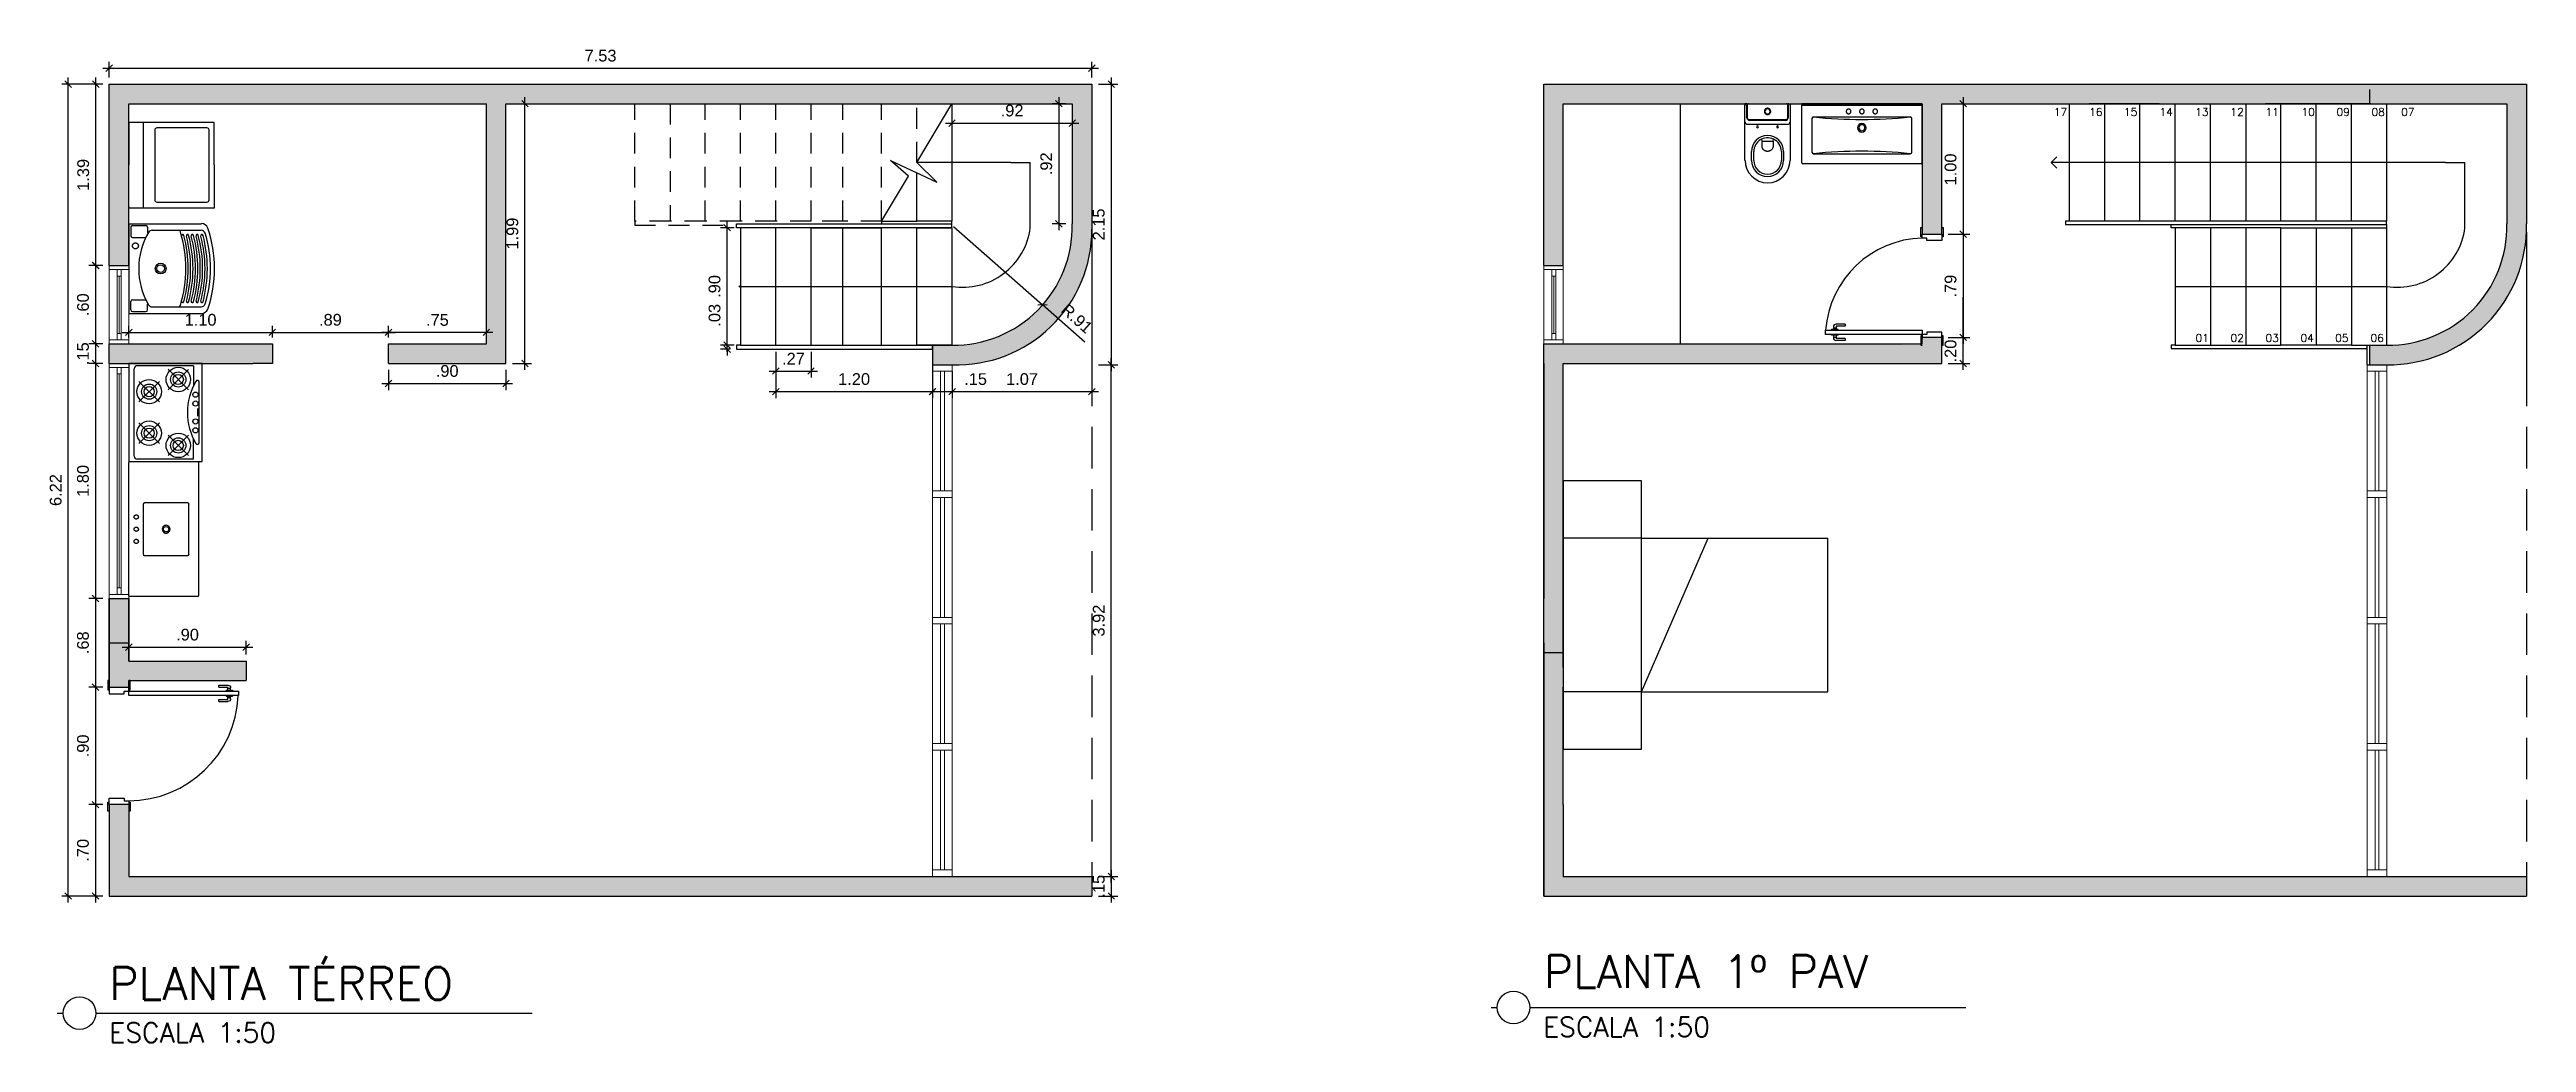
# Model space of a CAD drawing. Header units: millimetres. Extents: x 778.5 to 797.5, y 737.4 to 745.
import ezdxf

# ---------------------------------------------------------------- set-up
doc = ezdxf.new("R2010")
doc.units = ezdxf.units.MM
for name, pattern in [('DASHED', [15, 12, -3]), ('DASHED2', [9.525, 6.35, -3.175]), ('DASHSPACE', [30, 12, -18])]:
    doc.linetypes.add(name, pattern=pattern)
for name, color, linetype in [('ALVENARIA', 4, 'Continuous'), ('CORTE', 4, 'Continuous'), ('COTAS', 7, 'Continuous'), ('ESCADA', 1, 'Continuous'), ('HACHURA', 253, 'Continuous'), ('MOBILIARIOS', 8, 'Continuous'), ('PROJEÇÃO', 8, 'DASHED2'), ('SIMBOLOS', 7, 'Continuous'), ('TEXTOS', 2, 'Continuous')]:
    doc.layers.add(name, color=color, linetype=linetype)
doc.layers.add('Arq-Caixilho', color=1, linetype='Continuous', lineweight=13)
doc.layers.add('Arq-Parede Baixa Osso', color=2, linetype='Continuous', lineweight=20)
doc.styles.add('1.50', font='simplex.shx', dxfattribs={"height": 0.06})
doc.styles.get("Standard").update_dxf_attribs({"font": 'arial.ttf'})
doc.dimstyles.new('1.50', dxfattribs={"dimscale": 0.5, "dimtxt": 0.18, "dimasz": 0.1, "dimexe": 0.1, "dimexo": 0.1, "dimgap": 0.1, "dimtad": 1, "dimzin": 4, "dimdsep": 46, "dimtxsty": 'Standard', "dimblk": 'OBLIQUE', "dimcen": 0.1, "dimdle": 0.1, "dimclrd": 1, "dimclre": 1, "dimclrt": 256, "dimadec": 0, "dimazin": 0, "dimtfac": 1, "dimtmove": 0, "dimatfit": 3, "dimldrblk": 'ORIGIN2', "dimfxl": 1.25, "dimtolj": 1, "dimarcsym": 1})
pattern_1 = [(0, (0, 0), (0, 6.985), [5.08, -1.905]), (90, (0, 0), (-6.985, 4e-16), [5.08, -1.905])]
pattern_2 = [(0, (-0.669, 0), (0, 6.985), [5.08, -1.905]), (90, (-0.669, 0), (-6.985, 4e-16), [5.08, -1.905])]

msp = doc.modelspace()

# ---------------------------------------------------------------- texts
for s, p in [('1.00', (793.122, 743.992)), ('.79', (793.122, 743.133)), ('.20', (793.122, 742.636))]:
    msp.add_text(s, height=0.09, rotation=90).set_placement(p)
at = {"char_height": 0.09, "attachment_point": 5}
for s, insert in [('\\A1;.92', (785.886, 744.565)), ('\\A1;1.10', (779.667, 742.962)), ('\\A1;.89', (780.662, 742.962)), ('\\A1;.75', (781.482, 742.961)), ('\\A1;.90', (781.557, 742.57)), ('\\A1;.27', (784.21, 742.665)), ('\\A1;1.20', (784.675, 742.508)), ('\\A1;.15', (785.606, 742.508)), ('\\A1;1.07', (785.962, 742.508))]:
    msp.add_mtext(s, dxfattribs=dict(at, insert=insert))
at = {"char_height": 0.09, "attachment_point": 5, "rotation": 90}
for s, insert in [('\\A1;.92', (786.148, 744.158)), ('\\A1;1.99', (782.057, 743.623)), ('\\A1;.90', (783.606, 743.218)), ('\\A1;.03', (783.606, 742.997))]:
    msp.add_mtext(s, dxfattribs=dict(at, insert=insert))
at = {"layer": 'COTAS', "insert": (782.732, 744.986), "char_height": 0.09, "attachment_point": 5}
msp.add_mtext('\\A1;7.53', dxfattribs=at)
at = {"layer": 'COTAS', "char_height": 0.09, "attachment_point": 5, "rotation": 90}
for s, insert in [('\\A1;1.39', (778.768, 744.073)), ('\\A1;2.15', (786.55, 743.693)), ('\\A1;.60', (778.766, 743.078)), ('\\A1;.15', (778.766, 742.703)), ('\\A1;1.80', (778.766, 741.728)), ('\\A1;6.22', (778.557, 741.658)), ('\\A1;3.92', (786.55, 740.658)), ('\\A1;.68', (778.766, 740.488)), ('\\A1;.90', (778.766, 739.698)), ('\\A1;.70', (778.766, 738.898)), ('\\A1;.15', (786.55, 738.623))]:
    msp.add_mtext(s, dxfattribs=dict(at, insert=insert))
at = {"layer": 'SIMBOLOS', "insert": (779.567, 740.55), "char_height": 0.09, "attachment_point": 5}
msp.add_mtext('\\A1;.90', dxfattribs=at)
at = {"layer": 'TEXTOS', "style": '1.50'}
for s, height, p in [('17', 0.06, (793.869, 744.525)), ('16', 0.06, (794.139, 744.525)), ('15', 0.06, (794.406, 744.525)), ('14', 0.06, (794.678, 744.525)), ('13', 0.06, (794.952, 744.525)), ('12', 0.06, (795.221, 744.525)), ('11', 0.06, (795.491, 744.525)), ('10', 0.06, (795.767, 744.525)), ('09', 0.06, (796.034, 744.525)), ('08', 0.06, (796.303, 744.525)), ('07', 0.06, (796.531, 744.525)), ('01', 0.06, (794.955, 742.793)), ('02', 0.06, (795.223, 742.793)), ('03', 0.06, (795.49, 742.793)), ('04', 0.06, (795.758, 742.793)), ('05', 0.06, (796.024, 742.793)), ('06', 0.06, (796.296, 742.793)), ('PLANTA TÉRREO', 0.25, (778.967, 737.753)), ('PLANTA 1º PAV', 0.25, (789.96, 737.844)), ('ESCALA 1:50', 0.15, (789.955, 737.47)), ('ESCALA 1:50', 0.15, (778.967, 737.426))]:
    msp.add_text(s, height=height, dxfattribs=at).set_placement(p)

# ---------------------------------------------------------------- blocks, each defined once
blk = doc.blocks.new('macaneta')
for p, q in [((-0.062, -0.15), (-0.062, -0.08)), ((-0.062, -0.15), (-0.047, -0.15)), ((-0.047, -0.15), (-0.047, -0.08)), ((-0.047, -0.08), (-0.023, -0.08)), ((-0.043, -0.06), (-0.023, -0.06)), ((-0.036, -0.06), (-0.036, -0.08)), ((-0.017, -0.045), (-0.023, -0.045)), ((-0.023, -0.095), (-0.023, -0.045)), ((-0.017, -0.095), (-0.023, -0.095)), ((0.023, -0.045), (0.017, -0.045)), ((0.023, -0.095), (0.017, -0.095)), ((0.023, -0.095), (0.023, -0.045)), ((0.023, -0.06), (0.042, -0.06)), ((0.023, -0.08), (0.047, -0.08)), ((0.036, -0.06), (0.036, -0.08)), ((0.047, -0.15), (0.047, -0.08)), ((0.047, -0.15), (0.062, -0.15)), ((0.062, -0.15), (0.062, -0.08))]:
    blk.add_line(p, q)
for centre, start, end in [((-0.043, -0.08), 90, 180), ((0.042, -0.08), 0, 90)]:
    blk.add_arc(centre, 0.02, start, end)
blk = doc.blocks.new('_Oblique')
at = {"color": 0, "linetype": 'ByBlock', "lineweight": -2}
blk.add_line((-0.5, -0.5), (0.5, 0.5), dxfattribs=at)
blk = doc.blocks.new('*D27')
at = {"layer": 'COTAS', "color": 1, "lineweight": -2, "transparency": 16777216}
for p in [(785.437, 743.678), (786.444, 742.79)]:
    blk.add_line(p, (786.119, 743.076), dxfattribs=at)
at = {"layer": 'Defpoints', "color": 0, "transparency": 16777216}
for p in [(785.437, 743.678), (786.119, 743.076)]:
    blk.add_point(p, dxfattribs=at)
at = {"layer": 'COTAS', "color": 1, "lineweight": -2, "transparency": 16777216, "xscale": 0.05, "yscale": 0.05, "zscale": 0.05, "rotation": 138.574530888876}
blk.add_blockref('_Oblique', (786.119, 743.076), dxfattribs=at)
at = {"layer": 'COTAS', "transparency": 16777216, "insert": (786.382, 742.972), "char_height": 0.09, "attachment_point": 5, "rotation": 318.5745}
blk.add_mtext('\\A1;R.91', dxfattribs=at)
blk = doc.blocks.new('_Origin2')
at = {"color": 0, "linetype": 'ByBlock', "lineweight": -2}
blk.add_line((-0.5, 0), (-1, 0), dxfattribs=at)
for radius in [0.5, 0.25]:
    blk.add_circle((0, 0), radius, dxfattribs=at)

# ---------------------------------------------------------------- dimensions: what is measured, and where the dimension line sits
at = {"layer": 'COTAS'}
dim = msp.add_radius_dim(center=(785.437, 743.678), mpoint=(786.119, 743.076), dimstyle='1.50', dxfattribs=at)
dim.commit()
dim.dimension.update_dxf_attribs({"geometry": '*D27', "text_midpoint": (786.382, 742.972)})

# ---------------------------------------------------------------- hatches: boundary and pattern name
at = {"layer": 'HACHURA'}
h = msp.add_hatch(color=256, dxfattribs=at)
h.dxf.hatch_style = 1
h.paths.add_polyline_path([(786.497, 744.768), (778.967, 744.768), (778.967, 743.378), (779.117, 743.378), (779.117, 744.618), (781.857, 744.618), (781.857, 742.778), (781.107, 742.778), (781.107, 742.628), (782.007, 742.628), (782.007, 744.618), (786.347, 744.618), (786.347, 743.698, -0.424475), (785.425, 742.768), (785.275, 742.768), (785.277, 742.618), (785.427, 742.618, 0.424475), (786.497, 743.657)])
h = msp.add_hatch(dxfattribs=at)
h.set_pattern_fill('ANGLE', color=256)
h.set_pattern_definition(pattern_2)
h.paths.add_polyline_path([(790.11, 744.618), (789.96, 744.768), (789.96, 743.378), (790.11, 743.378)])
h = msp.add_hatch(dxfattribs=at)
h.set_pattern_fill('ANGLE', color=256)
h.set_pattern_definition(pattern_2)
h.paths.add_polyline_path([(792.86, 744.768), (789.96, 744.768), (790.11, 744.618), (792.71, 744.618), (792.86, 744.618)])
h = msp.add_hatch(dxfattribs=at)
h.set_pattern_fill('ANGLE', color=256)
h.set_pattern_definition(pattern_2)
h.paths.add_polyline_path([(793.01, 744.768), (789.96, 744.768), (789.96, 743.378), (790.11, 743.378), (790.11, 744.618), (792.71, 744.618), (792.86, 744.618), (792.86, 744.607), (792.86, 744.165), (792.86, 743.619), (793.01, 743.619)])
h = msp.add_hatch(color=256, dxfattribs=at)
h.dxf.hatch_style = 1
h.paths.add_polyline_path([(797.49, 744.768), (789.96, 744.768), (789.96, 743.378), (790.11, 743.378), (790.11, 744.618), (792.71, 744.618), (792.86, 744.618), (792.86, 743.618), (793.01, 743.618), (793.01, 744.618), (797.34, 744.618), (797.34, 743.698, -0.424475), (796.419, 742.768), (796.29, 742.768), (796.29, 742.618), (796.42, 742.618, 0.424475), (797.49, 743.698), (797.49, 744.618)])
h = msp.add_hatch(dxfattribs=at)
h.set_pattern_fill('ANGLE', color=256)
h.set_pattern_definition([(0, (1e-13, -1.48), (0, 6.985), [5.08, -1.905]), (90, (1e-13, -1.48), (-6.985, 4e-16), [5.08, -1.905])])
h.paths.add_polyline_path([(797.49, 744.768), (793.01, 744.768), (793.01, 744.618), (797.49, 744.618)])
h = msp.add_hatch(dxfattribs=at)
h.set_pattern_fill('ANGLE', color=256)
h.set_pattern_definition([(0, (-0.991, 0.005), (0, 6.985), [5.08, -1.905]), (90, (-0.991, 0.005), (-6.985, 4e-16), [5.08, -1.905])])
h.paths.add_polyline_path([(797.49, 744.623), (797.341, 744.623), (797.341, 743.683), (797.49, 743.674)])
h = msp.add_hatch(dxfattribs=at)
h.set_pattern_fill('ANGLE', color=256)
h.set_pattern_definition(pattern_1)
h.paths.add_polyline_path([(797.49, 743.698), (797.49, 743.988), (797.34, 743.988), (797.34, 743.698, -0.119719), (797.248, 743.279), (797.384, 743.212, 0.119302)])
h = msp.add_hatch(dxfattribs=at)
h.set_pattern_fill('ANGLE', color=256)
h.set_pattern_definition(pattern_2)
h.paths.add_polyline_path([(797.491, 743.663), (797.341, 743.678, -0.417949), (796.419, 742.768), (796.27, 742.768), (796.27, 742.618), (796.42, 742.618, 0.41477)])
h = msp.add_hatch(dxfattribs=at)
h.set_pattern_fill('ANGLE', color=256)
h.set_pattern_definition(pattern_2)
h.paths.add_polyline_path([(797.185, 742.931), (797.077, 743.038, -0.203452), (796.419, 742.768), (796.27, 742.768), (796.27, 742.618), (796.42, 742.618, 0.203456)])
h = msp.add_hatch(dxfattribs=at)
h.set_pattern_fill('ANGLE', color=256)
h.set_pattern_definition(pattern_1)
h.paths.add_polyline_path([(780.217, 742.778), (780.067, 742.778), (778.967, 742.778), (778.967, 742.628), (780.067, 742.628), (780.217, 742.628)])
h.paths.add_polyline_path([(797.49, 738.698), (794.422, 738.698), (794.422, 738.548), (797.49, 738.548)])
h.paths.add_polyline_path([(794.422, 738.698), (790.11, 738.698), (790.11, 739.248), (789.96, 739.248), (789.96, 738.548), (794.422, 738.548)])
h.paths.add_polyline_path([(790.11, 742.628), (791.06, 742.628), (791.96, 742.628), (792.86, 742.628), (793.01, 742.628), (793.01, 742.828), (792.86, 742.828), (792.86, 742.819), (792.86, 742.769), (792.85, 742.769), (792.11, 742.778), (791.21, 742.778), (791.06, 742.778), (789.96, 742.778), (789.96, 740.488), (790.11, 740.488), (790.11, 741.728)])
h.paths.add_polyline_path([(786.497, 738.698), (779.117, 738.698), (779.117, 739.248), (778.967, 739.248), (778.967, 738.548), (786.497, 738.548)])
h = msp.add_hatch(dxfattribs=at)
h.set_pattern_fill('ANGLE', color=256)
h.set_pattern_definition(pattern_1)
h.paths.add_polyline_path([(780.217, 742.778), (780.067, 742.778), (778.967, 742.778), (778.967, 742.628), (780.067, 742.628), (780.217, 742.628)])
h.paths.add_polyline_path([(786.497, 738.698), (779.117, 738.698), (779.117, 739.248), (778.967, 739.248), (778.967, 738.548), (786.497, 738.548)])
h.paths.add_polyline_path([(790.11, 742.628), (791.06, 742.628), (791.96, 742.628), (792.86, 742.628), (793.01, 742.628), (793.01, 742.828), (792.86, 742.828), (792.86, 742.769), (792.85, 742.769), (792.11, 742.778), (791.21, 742.778), (791.06, 742.778), (789.96, 742.778), (789.96, 740.488), (790.11, 740.488), (790.11, 740.828)])
h.paths.add_polyline_path([(794.422, 738.698), (790.11, 738.698), (790.11, 739.248), (789.96, 739.248), (789.96, 738.548), (794.422, 738.548)])
h.paths.add_polyline_path([(797.49, 738.698), (794.422, 738.698), (794.422, 738.548), (797.49, 738.548)])
h = msp.add_hatch(dxfattribs=at)
h.set_pattern_fill('ANGLE', color=256)
h.set_pattern_definition(pattern_1)
h.paths.add_polyline_path([(786.497, 738.698), (779.117, 738.698), (779.117, 739.248), (778.967, 739.248), (778.967, 738.548), (786.497, 738.548)])
h.paths.add_polyline_path([(797.49, 738.698), (790.11, 738.698), (790.11, 739.248), (789.96, 739.248), (789.96, 738.548), (797.49, 738.548)])
h.paths.add_polyline_path([(790.11, 741.728), (790.11, 742.628), (791.06, 742.628), (791.96, 742.628), (792.86, 742.628), (793.01, 742.628), (793.01, 742.828), (792.86, 742.828), (792.86, 742.769), (792.85, 742.769), (792.11, 742.778), (791.21, 742.778), (791.06, 742.778), (789.96, 742.778), (789.96, 740.488), (790.11, 740.488), (790.11, 740.828)])
h = msp.add_hatch(dxfattribs=at)
h.set_pattern_fill('ANGLE', color=256)
h.set_pattern_definition(pattern_1)
h.paths.add_polyline_path([(780.217, 742.778), (780.067, 742.778), (778.967, 742.778), (778.967, 742.628), (780.067, 742.628), (780.217, 742.628)])
h.paths.add_polyline_path([(797.49, 738.698), (790.11, 738.698), (790.11, 739.248), (790.11, 740.098), (790.11, 741.728), (790.11, 742.628), (791.06, 742.628), (791.96, 742.628), (792.86, 742.628), (793.01, 742.628), (793.01, 742.828), (792.86, 742.828), (792.86, 742.769), (792.85, 742.769), (792.11, 742.778), (791.21, 742.778), (791.06, 742.778), (789.96, 742.778), (789.96, 738.548), (797.49, 738.548)])
h = msp.add_hatch(dxfattribs=at)
h.set_pattern_fill('ANGLE', color=256)
h.set_pattern_definition(pattern_1)
h.paths.add_polyline_path([(780.217, 742.778), (780.067, 742.778), (778.967, 742.778), (778.967, 742.628), (780.067, 742.628), (780.217, 742.628)])
h = msp.add_hatch(dxfattribs=at)
h.set_pattern_fill('ANGLE', color=256)
h.set_pattern_definition(pattern_1)
h.paths.add_polyline_path([(780.217, 742.778), (780.067, 742.778), (778.967, 742.778), (778.967, 742.628), (780.067, 742.628), (780.217, 742.628)])
h = msp.add_hatch(color=256, dxfattribs=at)
h.dxf.hatch_style = 1
h.paths.add_polyline_path([(780.217, 742.778), (780.067, 742.778), (778.967, 742.778), (778.967, 742.628), (780.067, 742.628), (780.217, 742.628)])
h = msp.add_hatch(dxfattribs=at)
h.set_pattern_fill('ANGLE', color=256)
h.set_pattern_definition(pattern_2)
h.paths.add_polyline_path([(790.11, 742.628), (791.06, 742.628), (791.96, 742.628), (792.86, 742.628), (793.01, 742.628), (793.01, 742.828), (792.86, 742.828), (792.86, 742.819), (792.86, 742.769), (792.85, 742.769), (792.11, 742.778), (791.21, 742.778), (791.06, 742.778), (789.96, 742.778), (789.96, 742.628), (789.96, 740.828), (789.96, 740.488), (790.11, 740.488), (790.11, 740.828)])
h = msp.add_hatch(color=256, dxfattribs=at)
h.dxf.hatch_style = 1
h.paths.add_polyline_path([(790.11, 742.628), (791.06, 742.628), (791.96, 742.628), (792.86, 742.628), (793.01, 742.628), (793.01, 742.828), (792.86, 742.828), (792.86, 742.769), (792.85, 742.769), (792.11, 742.778), (791.21, 742.778), (791.06, 742.778), (789.96, 742.778), (789.96, 738.548), (797.49, 738.548), (797.49, 738.698), (790.11, 738.698), (790.11, 739.248), (790.11, 740.098), (790.11, 740.148), (790.11, 740.298), (790.11, 740.828)])
h = msp.add_hatch(dxfattribs=at)
h.set_pattern_fill('ANGLE', color=256)
h.set_pattern_definition(pattern_1)
h.paths.add_polyline_path([(779.117, 740.828), (778.967, 740.828), (778.967, 740.55), (779.117, 740.55)])
h = msp.add_hatch(color=256, dxfattribs=at)
h.dxf.hatch_style = 1
h.paths.add_polyline_path([(790.11, 740.098), (790.11, 740.488), (789.96, 740.488), (789.96, 739.248), (790.11, 739.248)])
h.paths.add_polyline_path([(780.017, 740.348), (779.117, 740.348), (779.117, 740.488), (778.967, 740.488), (778.967, 740.148), (779.117, 740.148), (779.117, 740.198), (779.127, 740.198), (780.017, 740.198)])
h.paths.add_polyline_path([(779.117, 740.828), (778.967, 740.828), (778.967, 740.488), (779.117, 740.488)])
h = msp.add_hatch(dxfattribs=at)
h.set_pattern_fill('ANGLE', color=256)
h.set_pattern_definition([(0, (5.1605, 1.069), (0, 6.985), [5.08, -1.905]), (90, (5.1605, 1.069), (-6.985, 4e-16), [5.08, -1.905])])
h.paths.add_polyline_path([(779.117, 740.801), (778.967, 740.801), (778.967, 740.175), (779.117, 740.175)])
h = msp.add_hatch(dxfattribs=at)
h.set_pattern_fill('ANGLE', color=256)
h.set_pattern_definition(pattern_1)
h.paths.add_polyline_path([(779.117, 740.55), (778.967, 740.55), (778.967, 740.488), (779.117, 740.488)])
h = msp.add_hatch(dxfattribs=at)
h.set_pattern_fill('ANGLE', color=256)
h.set_pattern_definition(pattern_1)
h.paths.add_polyline_path([(779.117, 740.488), (778.967, 740.488), (778.967, 740.453), (779.023, 740.433)])
h = msp.add_hatch(dxfattribs=at)
h.set_pattern_fill('ANGLE', color=256)
h.set_pattern_definition([(0, (0.4394, 1.26), (0, 6.985), [5.08, -1.905]), (90, (0.4394, 1.26), (-6.985, 4e-16), [5.08, -1.905])])
h.paths.add_polyline_path([(790.11, 740.488), (789.96, 740.488), (789.96, 739.248), (790.11, 739.248)])
h = msp.add_hatch(dxfattribs=at)
h.set_pattern_fill('ANGLE', color=256)
h.set_pattern_definition(pattern_1)
h.paths.add_polyline_path([(779.117, 740.348), (779.117, 740.4), (778.967, 740.4), (778.967, 740.148)])
h = msp.add_hatch(dxfattribs=at)
h.set_pattern_fill('ANGLE', color=256)
h.set_pattern_definition(pattern_1)
h.paths.add_polyline_path([(780.017, 740.348), (779.117, 740.348), (778.967, 740.148), (779.117, 740.148), (779.117, 740.198), (779.127, 740.198), (780.017, 740.198)])
h = msp.add_hatch(dxfattribs=at)
h.set_pattern_fill('ANGLE', color=256)
h.set_pattern_definition(pattern_1)
h.paths.add_polyline_path([(786.497, 738.698), (779.117, 738.698), (779.117, 739.248), (778.967, 739.248), (778.967, 738.548), (786.497, 738.548)])
h = msp.add_hatch(color=256, dxfattribs=at)
h.dxf.hatch_style = 1
h.paths.add_polyline_path([(786.497, 738.698), (779.117, 738.698), (779.117, 739.248), (778.967, 739.248), (778.967, 738.548), (786.497, 738.548)])
h = msp.add_hatch(dxfattribs=at)
h.set_pattern_fill('ANGLE', color=256)
h.set_pattern_definition(pattern_2)
h.paths.add_polyline_path([(797.49, 738.698), (794.422, 738.698), (794.422, 738.548), (797.49, 738.548)])
h.paths.add_polyline_path([(794.422, 738.698), (790.11, 738.698), (790.11, 739.248), (789.96, 739.248), (789.96, 738.548), (794.422, 738.548)])
at = {"layer": 'MOBILIARIOS'}
msp.add_hatch(color=256, dxfattribs=at).paths.add_polyline_path([(791.538, 744.496, -0.414214), (791.519, 744.516), (791.519, 744.608, -0.414214), (791.529, 744.618), (791.527, 744.618, 0.414214), (791.517, 744.608), (791.517, 744.51, 0.414214), (791.537, 744.49), (791.813, 744.49, 0.414214), (791.832, 744.51), (791.832, 744.608, 0.414214), (791.823, 744.618), (791.821, 744.618, -0.414214), (791.831, 744.608), (791.831, 744.516, -0.414214), (791.811, 744.496)])
h = msp.add_hatch(color=256, dxfattribs=at)
h.paths.add_polyline_path([(791.675, 744.535, 1), (791.675, 744.583, 1)])
h.paths.add_polyline_path([(791.675, 744.539, -1), (791.675, 744.579, -1)], flags=16)

# ---------------------------------------------------------------- linework, layer by layer
at = {"color": 1}
for p, q in [((782.153, 742.578), (782.153, 744.668)), ((786.244, 744.668), (786.244, 743.648)), ((793.174, 744.668), (793.174, 743.569)), ((782.057, 744.618), (782.203, 744.618)), ((785.375, 744.469), (786.397, 744.469)), ((785.425, 744.568), (785.425, 744.419)), ((786.297, 744.618), (786.194, 744.618)), ((786.347, 744.568), (786.347, 744.419)), ((793.06, 744.618), (793.224, 744.618)), ((783.702, 742.718), (783.702, 743.718)), ((786.297, 743.698), (786.194, 743.698)), ((783.755, 743.668), (783.652, 743.668)), ((793.06, 743.619), (793.224, 743.619)), ((793.06, 743.618), (793.224, 743.618)), ((793.174, 743.668), (793.174, 742.778)), ((783.702, 742.768), (783.702, 743.126)), ((793.174, 742.828), (793.174, 743.136)), ((779.117, 742.828), (779.117, 742.916)), ((780.217, 742.828), (780.217, 742.916)), ((780.217, 742.828), (780.217, 742.916)), ((781.107, 742.828), (781.107, 742.916)), ((781.107, 742.828), (781.107, 742.916)), ((781.857, 742.828), (781.857, 742.916)), ((779.067, 742.866), (780.267, 742.866)), ((780.167, 742.866), (781.157, 742.866)), ((781.907, 742.866), (781.057, 742.866)), ((783.725, 742.768), (783.652, 742.768)), ((783.755, 742.768), (783.652, 742.768)), ((783.725, 742.738), (783.652, 742.738)), ((783.702, 742.738), (783.702, 742.768)), ((783.702, 742.738), (783.702, 742.688)), ((793.06, 742.828), (793.224, 742.828)), ((793.06, 742.828), (793.224, 742.828)), ((793.174, 742.578), (793.174, 742.828)), ((781.107, 742.578), (781.107, 742.424)), ((782.007, 742.578), (782.007, 742.424)), ((782.057, 742.628), (782.203, 742.628)), ((784.025, 742.57), (784.395, 742.57)), ((784.075, 742.718), (784.075, 742.52)), ((784.075, 742.688), (784.075, 742.362)), ((784.345, 742.718), (784.345, 742.52)), ((785.275, 742.688), (785.275, 742.362)), ((785.277, 742.568), (785.277, 742.362)), ((785.427, 742.568), (785.427, 742.362)), ((785.427, 742.568), (785.427, 742.362)), ((786.497, 742.568), (786.497, 742.362)), ((793.06, 742.628), (793.224, 742.628)), ((781.057, 742.474), (782.057, 742.474)), ((784.025, 742.412), (785.325, 742.412)), ((785.227, 742.412), (785.427, 742.412)), ((785.377, 742.412), (786.547, 742.412)), ((785.427, 742.412), (785.735, 742.412))]:
    msp.add_line(p, q, dxfattribs=at)
at = {"color": 0, "linetype": 'ByBlock', "lineweight": -2}
for p, q in [((793.199, 744.593), (793.149, 744.643)), ((793.149, 743.644), (793.199, 743.594)), ((793.199, 743.593), (793.149, 743.643)), ((793.199, 742.803), (793.149, 742.853)), ((793.149, 742.853), (793.199, 742.803)), ((793.149, 742.653), (793.199, 742.603))]:
    msp.add_line(p, q, dxfattribs=at)
for p, q in [((792.85, 743.599), (792.85, 743.669)), ((792.85, 743.669), (792.86, 743.669)), ((792.86, 743.599), (792.85, 743.599)), ((792.86, 743.589), (792.86, 743.619)), ((792.895, 743.589), (792.86, 743.589)), ((792.895, 743.569), (792.895, 743.589)), ((793.01, 743.569), (792.895, 743.569)), ((793.01, 743.669), (793.02, 743.669)), ((793.01, 743.619), (793.01, 743.569)), ((793.02, 743.599), (793.01, 743.599)), ((793.02, 743.669), (793.02, 743.599)), ((792.27, 742.929), (792.2, 742.929)), ((792.27, 742.929), (792.27, 742.914)), ((792.12, 742.849), (792.12, 742.884)), ((792.12, 742.884), (792.86, 742.884)), ((792.86, 742.849), (792.12, 742.849)), ((792.165, 742.884), (792.165, 742.889)), ((792.215, 742.889), (792.165, 742.889)), ((792.165, 742.844), (792.165, 742.849)), ((792.215, 742.844), (792.165, 742.844)), ((792.18, 742.909), (792.18, 742.889)), ((792.18, 742.902), (792.2, 742.902)), ((792.18, 742.844), (792.18, 742.824)), ((792.18, 742.83), (792.2, 742.83)), ((792.27, 742.914), (792.2, 742.914)), ((792.2, 742.914), (792.2, 742.889)), ((792.2, 742.844), (792.2, 742.819)), ((792.27, 742.819), (792.2, 742.819)), ((792.27, 742.804), (792.2, 742.804)), ((792.215, 742.884), (792.215, 742.889)), ((792.215, 742.844), (792.215, 742.849)), ((792.27, 742.819), (792.27, 742.804)), ((792.86, 742.839), (792.85, 742.839)), ((792.85, 742.839), (792.85, 742.769)), ((792.85, 742.769), (792.86, 742.769)), ((792.86, 742.884), (792.86, 742.849)), ((792.895, 742.849), (792.86, 742.849)), ((792.86, 742.849), (792.86, 742.819)), ((793.01, 742.869), (792.895, 742.869)), ((792.895, 742.869), (792.895, 742.849)), ((793.01, 742.819), (793.01, 742.869)), ((793.02, 742.839), (793.01, 742.839)), ((793.01, 742.769), (793.02, 742.769)), ((793.02, 742.769), (793.02, 742.839))]:
    msp.add_line(p, q)
for points in [[(778.967, 740.198), (778.957, 740.198), (778.957, 740.128), (778.967, 740.128)], [(778.967, 740.148), (778.967, 740.098), (779.082, 740.098), (779.082, 740.118), (779.117, 740.118), (779.117, 740.148)], [(779.117, 740.128), (779.127, 740.128), (779.127, 740.198), (779.117, 740.198)], [(778.967, 739.198), (778.957, 739.198), (778.957, 739.268), (778.967, 739.268)], [(778.967, 739.248), (778.967, 739.298), (779.082, 739.298), (779.082, 739.278), (779.117, 739.278), (779.117, 739.248)], [(779.117, 739.268), (779.127, 739.268), (779.127, 739.198), (779.117, 739.198)]]:
    msp.add_lwpolyline(points)
msp.add_lwpolyline([(779.117, 740.083), (779.117, 740.118), (779.957, 740.118), (779.957, 740.083)], close=True)
at = {"ltscale": 0.5}
for centre, radius, start, end in [((792.88, 742.827), 0.762, 91.4685, 175.7564), ((779.116, 740.119), 0.841, 270.0359, 357.5263)]:
    msp.add_arc(centre, radius, start, end, dxfattribs=at)
for centre, start, end in [((792.2, 742.909), 90, 180), ((792.2, 742.824), 180, 270)]:
    msp.add_arc(centre, 0.02, start, end)
at = {"layer": 'ALVENARIA'}
for p, q in [((778.967, 743.378), (778.967, 744.768)), ((778.967, 744.768), (786.497, 744.768)), ((786.497, 744.768), (786.497, 744.618)), ((786.497, 744.768), (786.497, 743.657)), ((789.96, 743.378), (789.96, 744.768)), ((789.96, 744.768), (797.49, 744.768)), ((797.49, 744.768), (797.49, 744.618)), ((779.117, 743.378), (779.117, 744.618)), ((779.117, 744.618), (781.857, 744.618)), ((781.857, 742.778), (781.857, 744.618)), ((782.007, 742.628), (782.007, 744.618)), ((782.007, 744.618), (786.347, 744.618)), ((786.347, 744.618), (786.347, 743.698)), ((786.497, 744.618), (786.497, 743.698)), ((790.11, 743.378), (790.11, 744.618)), ((790.11, 744.618), (792.71, 744.618)), ((792.71, 744.618), (792.86, 744.618)), ((792.86, 744.618), (792.86, 743.618)), ((793.01, 744.618), (797.34, 744.618)), ((793.01, 743.618), (793.01, 744.618)), ((797.34, 744.618), (797.34, 743.698)), ((797.49, 744.618), (797.49, 743.698)), ((792.86, 743.618), (793.01, 743.618)), ((778.967, 743.378), (779.117, 743.378)), ((789.96, 743.378), (790.11, 743.378)), ((778.967, 742.778), (780.067, 742.778)), ((778.967, 742.628), (778.967, 742.778)), ((780.067, 742.778), (780.217, 742.778)), ((780.217, 742.778), (780.217, 742.628)), ((781.107, 742.778), (781.857, 742.778)), ((781.107, 742.628), (781.107, 742.778)), ((785.275, 742.768), (785.277, 742.618)), ((785.425, 742.768), (785.275, 742.768)), ((785.275, 742.768), (785.277, 742.618)), ((789.96, 742.778), (791.06, 742.778)), ((789.96, 742.628), (789.96, 742.778)), ((789.96, 738.548), (789.96, 742.778)), ((791.06, 742.778), (791.21, 742.778)), ((791.21, 742.778), (792.11, 742.778)), ((792.11, 742.778), (792.86, 742.778)), ((793.01, 742.828), (792.86, 742.828)), ((792.86, 742.778), (792.86, 742.828)), ((793.01, 742.628), (793.01, 742.828)), ((796.27, 742.618), (796.27, 742.768)), ((796.27, 742.768), (796.419, 742.768)), ((778.967, 742.628), (780.067, 742.628)), ((780.217, 742.628), (780.067, 742.628)), ((781.107, 742.628), (782.007, 742.628)), ((785.277, 742.618), (785.427, 742.618)), ((789.96, 742.628), (789.96, 740.828)), ((790.11, 742.628), (791.06, 742.628)), ((790.11, 740.828), (790.11, 742.628)), ((791.06, 742.628), (791.96, 742.628)), ((791.96, 742.628), (792.86, 742.628)), ((792.86, 742.628), (793.01, 742.628)), ((796.27, 742.618), (796.42, 742.618)), ((778.967, 740.148), (778.967, 740.828)), ((778.967, 740.828), (779.117, 740.828)), ((778.967, 740.828), (778.967, 740.148)), ((778.967, 740.828), (779.117, 740.828)), ((778.967, 740.828), (778.967, 740.148)), ((779.117, 740.348), (779.117, 740.828)), ((779.117, 740.828), (779.117, 740.348)), ((789.96, 740.148), (789.96, 740.828)), ((790.11, 740.298), (790.11, 740.828)), ((789.96, 740.488), (789.96, 739.248)), ((779.117, 740.348), (780.017, 740.348)), ((780.017, 740.348), (780.017, 740.198)), ((790.11, 740.298), (790.11, 740.148)), ((778.967, 740.148), (779.117, 740.148)), ((779.117, 740.198), (780.017, 740.198)), ((779.117, 740.148), (779.117, 740.198)), ((789.96, 740.148), (789.96, 740.098)), ((789.96, 740.098), (789.96, 739.248)), ((790.11, 740.098), (790.11, 740.148)), ((790.11, 739.248), (790.11, 740.098)), ((779.117, 739.248), (778.967, 739.248)), ((778.967, 739.248), (778.967, 738.548)), ((778.967, 739.248), (778.967, 738.548)), ((779.117, 739.248), (779.117, 738.698)), ((789.96, 739.248), (789.96, 738.548)), ((789.96, 739.248), (789.96, 738.548)), ((790.11, 739.248), (790.11, 738.698)), ((779.117, 738.698), (786.497, 738.698)), ((786.497, 738.698), (786.497, 738.548)), ((790.11, 738.698), (797.49, 738.698)), ((797.49, 738.698), (797.49, 738.548)), ((778.967, 738.548), (786.497, 738.548)), ((789.96, 738.548), (797.49, 738.548))]:
    msp.add_line(p, q, dxfattribs=at)
for centre, radius, start, end in [((796.431, 743.678), 0.91, 269.2702, 1.2702), ((796.434, 743.675), 1.057, 269.2695, 1.2695)]:
    msp.add_arc(centre, radius, start, end, dxfattribs=at)
at = {"layer": 'Arq-Caixilho'}
for p, q in [((779.028, 742.808), (779.028, 743.298)), ((779.043, 742.858), (779.043, 743.298)), ((779.058, 742.808), (779.058, 743.298)), ((789.96, 743.378), (789.96, 743.348)), ((789.96, 743.348), (790.11, 743.348)), ((790.022, 743.298), (790.022, 743.348)), ((790.022, 742.808), (790.022, 743.298)), ((790.052, 743.298), (790.022, 743.298)), ((790.037, 742.858), (790.037, 743.298)), ((790.052, 743.348), (790.052, 743.298)), ((790.052, 742.808), (790.052, 743.298)), ((790.11, 743.348), (790.11, 743.378)), ((789.96, 742.778), (789.96, 742.808)), ((789.96, 742.808), (790.11, 742.808)), ((790.052, 742.858), (790.022, 742.858)), ((790.022, 742.858), (790.022, 742.808)), ((790.052, 742.808), (790.022, 742.808)), ((790.022, 742.808), (790.022, 742.808)), ((790.052, 742.808), (790.052, 742.858)), ((790.052, 742.808), (790.052, 742.808)), ((790.11, 742.808), (790.11, 742.778)), ((779.028, 740.858), (779.028, 742.548)), ((779.043, 740.908), (779.043, 742.548)), ((779.058, 740.858), (779.058, 742.548)), ((785.337, 742.568), (785.337, 741.651)), ((785.367, 742.568), (785.367, 741.651)), ((796.42, 742.618), (796.27, 742.618)), ((796.27, 742.618), (796.27, 742.568)), ((796.27, 742.568), (796.42, 742.568)), ((796.33, 742.568), (796.33, 741.651)), ((796.36, 742.568), (796.36, 741.651)), ((796.42, 742.568), (796.42, 742.618)), ((785.337, 741.601), (785.337, 740.683)), ((785.367, 741.601), (785.367, 740.683)), ((796.27, 741.601), (796.27, 741.651)), ((796.27, 741.651), (796.42, 741.651)), ((796.42, 741.651), (796.27, 741.651)), ((796.27, 741.651), (796.27, 741.601)), ((796.42, 741.601), (796.27, 741.601)), ((796.27, 741.601), (796.42, 741.601)), ((796.33, 741.601), (796.33, 740.683)), ((796.36, 741.601), (796.36, 740.683)), ((796.42, 741.651), (796.42, 741.601)), ((796.42, 741.601), (796.42, 741.651)), ((796.27, 740.633), (796.27, 740.683)), ((796.27, 740.683), (796.42, 740.683)), ((796.42, 740.683), (796.27, 740.683)), ((796.27, 740.683), (796.27, 740.633)), ((796.42, 740.683), (796.42, 740.633)), ((796.42, 740.633), (796.42, 740.683)), ((785.337, 740.633), (785.337, 739.716)), ((785.367, 740.633), (785.367, 739.716)), ((796.42, 740.633), (796.27, 740.633)), ((796.27, 740.633), (796.42, 740.633)), ((796.33, 740.633), (796.33, 739.716)), ((796.36, 740.633), (796.36, 739.716)), ((796.42, 739.716), (796.27, 739.716)), ((796.27, 739.716), (796.27, 739.666)), ((796.27, 739.666), (796.27, 739.716)), ((796.27, 739.716), (796.42, 739.716)), ((796.42, 739.666), (796.42, 739.716)), ((796.42, 739.716), (796.42, 739.666)), ((785.337, 739.666), (785.337, 738.748)), ((785.367, 739.666), (785.367, 738.748)), ((796.27, 739.666), (796.42, 739.666)), ((796.42, 739.666), (796.27, 739.666)), ((796.33, 739.666), (796.33, 738.748)), ((796.36, 739.666), (796.36, 738.748)), ((796.27, 738.698), (796.27, 738.748)), ((796.27, 738.748), (796.42, 738.748)), ((796.42, 738.748), (796.42, 738.698)), ((796.42, 738.698), (796.27, 738.698))]:
    msp.add_line(p, q, dxfattribs=at)
for points in [[(778.967, 743.378), (778.967, 743.348), (779.117, 743.348), (779.117, 743.378)], [(779.058, 743.348), (779.058, 743.298), (779.028, 743.298), (779.028, 743.348)], [(778.967, 742.778), (778.967, 742.808), (779.117, 742.808), (779.117, 742.778)], [(779.058, 742.808), (779.058, 742.858), (779.028, 742.858), (779.028, 742.808)], [(779.058, 742.808), (779.058, 742.808), (779.028, 742.808), (779.028, 742.808)], [(778.967, 742.628), (778.967, 742.598), (779.117, 742.598), (779.117, 742.628)], [(779.058, 742.598), (779.058, 742.548), (779.028, 742.548), (779.028, 742.598)], [(778.967, 740.828), (778.967, 740.858), (779.117, 740.858), (779.117, 740.828)], [(779.058, 740.858), (779.058, 740.908), (779.028, 740.908), (779.028, 740.858)], [(779.058, 740.858), (779.058, 740.858), (779.028, 740.858), (779.028, 740.858)]]:
    msp.add_lwpolyline(points, dxfattribs=at)
for points in [[(785.427, 742.618), (785.277, 742.618), (785.277, 742.568), (785.427, 742.568)], [(785.427, 741.601), (785.277, 741.601), (785.277, 741.651), (785.427, 741.651)], [(785.427, 741.651), (785.277, 741.651), (785.277, 741.601), (785.427, 741.601)], [(785.427, 740.633), (785.277, 740.633), (785.277, 740.683), (785.427, 740.683)], [(785.427, 740.683), (785.277, 740.683), (785.277, 740.633), (785.427, 740.633)], [(785.427, 739.716), (785.277, 739.716), (785.277, 739.666), (785.427, 739.666)], [(785.427, 739.666), (785.277, 739.666), (785.277, 739.716), (785.427, 739.716)], [(785.427, 738.698), (785.277, 738.698), (785.277, 738.748), (785.427, 738.748)]]:
    msp.add_lwpolyline(points, close=True, dxfattribs=at)
at = {"layer": 'Arq-Parede Baixa Osso'}
for p, q in [((778.967, 742.808), (778.967, 743.348)), ((779.117, 742.808), (779.117, 743.348)), ((789.96, 742.808), (789.96, 743.348)), ((790.11, 742.808), (790.11, 743.348)), ((778.967, 740.858), (778.967, 742.598)), ((779.117, 740.858), (779.117, 742.598)), ((785.277, 742.568), (785.277, 741.651)), ((785.427, 742.568), (785.427, 741.651)), ((796.27, 742.568), (796.27, 741.651)), ((796.42, 742.568), (796.42, 741.651)), ((785.277, 741.601), (785.277, 740.683)), ((785.427, 741.601), (785.427, 740.683)), ((796.27, 741.601), (796.27, 740.683)), ((796.42, 741.601), (796.42, 740.683)), ((785.277, 740.633), (785.277, 739.716)), ((785.427, 740.633), (785.427, 739.716)), ((796.27, 740.633), (796.27, 739.716)), ((796.42, 740.633), (796.42, 739.716)), ((785.277, 739.666), (785.277, 738.748)), ((785.427, 739.666), (785.427, 738.748)), ((796.27, 739.666), (796.27, 738.748)), ((796.42, 739.666), (796.42, 738.748))]:
    msp.add_line(p, q, dxfattribs=at)
at = {"layer": 'CORTE'}
for p, q in [((785.155, 744.168), (785.425, 744.618)), ((784.885, 743.718), (785.092, 744.063)), ((785.092, 744.063), (784.953, 744.182)), ((784.953, 744.182), (785.31, 744.018)), ((785.31, 744.018), (785.155, 744.168))]:
    msp.add_line(p, q, dxfattribs=at)
for centre, radius, start, end in [((785.437, 743.678), 0.91, 269.2667, 1.2667), ((785.46, 743.654), 1.037, 268.154, 0.154)]:
    msp.add_arc(centre, radius, start, end, dxfattribs=at)
at = {"layer": 'COTAS', "color": 1}
for p, q in [((778.653, 738.498), (778.653, 744.818)), ((778.864, 743.328), (778.864, 744.818)), ((778.917, 744.89), (786.547, 744.89)), ((778.967, 744.818), (778.967, 744.94)), ((786.497, 744.818), (786.497, 744.94)), ((786.646, 744.818), (786.646, 742.568)), ((778.917, 744.768), (778.603, 744.768)), ((778.917, 744.768), (778.814, 744.768)), ((786.547, 744.768), (786.696, 744.768)), ((778.917, 743.378), (778.812, 743.378)), ((778.917, 743.378), (778.814, 743.378)), ((778.862, 743.428), (778.862, 742.728)), ((778.917, 742.778), (778.812, 742.778)), ((778.917, 742.778), (778.812, 742.778)), ((778.862, 742.828), (778.862, 742.578)), ((778.917, 742.628), (778.812, 742.628)), ((778.917, 742.628), (778.812, 742.628)), ((778.862, 742.678), (778.862, 740.778)), ((786.547, 742.618), (786.696, 742.618)), ((786.547, 742.618), (786.696, 742.618)), ((786.646, 738.648), (786.646, 742.668)), ((778.917, 740.828), (778.812, 740.828)), ((778.917, 740.828), (778.812, 740.828)), ((778.862, 740.878), (778.862, 740.098)), ((778.917, 740.148), (778.812, 740.148)), ((778.917, 740.148), (778.812, 740.148)), ((778.862, 740.198), (778.862, 739.198)), ((778.917, 739.248), (778.812, 739.248)), ((778.917, 739.248), (778.812, 739.248)), ((778.862, 739.298), (778.862, 738.498)), ((786.646, 738.748), (786.646, 738.498)), ((786.547, 738.698), (786.696, 738.698)), ((786.547, 738.698), (786.696, 738.698)), ((778.917, 738.548), (778.603, 738.548)), ((778.917, 738.548), (778.812, 738.548)), ((786.547, 738.548), (786.696, 738.548))]:
    msp.add_line(p, q, dxfattribs=at)
at = {"layer": 'ESCADA', "color": 3}
for p, q in [((785.425, 744.618), (785.425, 743.718)), ((793.989, 743.718), (793.989, 744.618)), ((794.409, 744.618), (794.139, 744.618)), ((794.259, 743.718), (794.259, 744.618)), ((794.679, 744.618), (794.409, 744.618)), ((794.529, 743.718), (794.529, 744.618)), ((794.679, 744.618), (794.949, 744.618)), ((794.799, 743.718), (794.799, 744.618)), ((794.949, 744.618), (795.219, 744.618)), ((795.069, 743.718), (795.069, 744.618)), ((795.219, 744.618), (795.49, 744.618)), ((795.219, 744.618), (795.49, 744.618)), ((795.34, 744.618), (795.34, 743.718)), ((795.759, 744.618), (795.49, 744.618)), ((795.609, 743.718), (795.609, 744.618)), ((785.155, 743.718), (785.155, 744.089)), ((784.885, 743.718), (785.155, 743.718)), ((785.425, 743.718), (785.155, 743.718)), ((793.989, 743.718), (793.959, 743.718)), ((793.959, 743.718), (793.959, 743.693)), ((793.959, 743.693), (795.879, 743.693)), ((794.259, 743.718), (793.989, 743.718)), ((794.529, 743.718), (794.259, 743.718)), ((794.799, 743.718), (794.529, 743.718)), ((795.069, 743.718), (794.799, 743.718)), ((795.339, 743.718), (795.069, 743.718)), ((795.609, 743.718), (795.339, 743.718)), ((785.155, 742.768), (785.155, 743.668)), ((785.155, 743.668), (785.425, 743.668)), ((785.425, 743.668), (785.425, 742.768)), ((785.155, 742.768), (785.425, 742.768))]:
    msp.add_line(p, q, dxfattribs=at)
at = {"layer": 'ESCADA', "color": 2}
for p, q in [((796.029, 744.618), (795.759, 744.618)), ((795.879, 743.718), (795.879, 744.618)), ((796.299, 744.618), (796.029, 744.618)), ((796.149, 743.718), (796.149, 744.618)), ((796.299, 744.618), (796.569, 744.618)), ((796.419, 744.618), (796.419, 743.718)), ((795.879, 743.718), (795.609, 743.718)), ((796.149, 743.718), (795.879, 743.718)), ((795.879, 743.693), (796.419, 743.693)), ((796.419, 743.718), (796.149, 743.718)), ((796.419, 743.693), (796.419, 743.718)), ((796.419, 743.693), (796.419, 743.668)), ((784.345, 742.768), (784.345, 743.668)), ((784.345, 743.668), (784.59, 743.668)), ((784.59, 742.768), (784.59, 743.668)), ((784.59, 743.668), (784.885, 743.668)), ((784.885, 742.768), (784.885, 743.668)), ((785.155, 743.668), (784.885, 743.668)), ((795.879, 743.668), (795.879, 742.768)), ((795.879, 743.668), (796.149, 743.668)), ((796.149, 743.668), (796.149, 742.768)), ((796.149, 743.668), (796.419, 743.668)), ((796.419, 743.668), (796.419, 742.768)), ((784.345, 742.768), (784.59, 742.768)), ((784.59, 742.768), (784.885, 742.768)), ((784.885, 742.768), (785.155, 742.768)), ((796.149, 742.768), (795.879, 742.768)), ((795.879, 742.743), (796.269, 742.743)), ((796.149, 742.768), (796.27, 742.768))]:
    msp.add_line(p, q, dxfattribs=at)
at = {"layer": 'ESCADA'}
for p, q in [((783.775, 743.668), (783.775, 743.698)), ((783.775, 743.698), (785.425, 743.698)), ((784.885, 743.718), (784.885, 743.698)), ((785.425, 743.698), (785.425, 743.718)), ((785.425, 743.668), (785.425, 743.698)), ((793.959, 743.718), (793.959, 743.693)), ((793.959, 743.693), (796.419, 743.693)), ((794.769, 743.668), (794.769, 743.693)), ((794.769, 743.693), (796.419, 743.693)), ((783.805, 743.668), (783.775, 743.668)), ((784.075, 743.668), (783.805, 743.668)), ((783.805, 743.668), (783.805, 742.768)), ((785.425, 743.668), (783.805, 743.668)), ((784.345, 743.668), (784.075, 743.668)), ((784.075, 742.768), (784.075, 743.668)), ((784.615, 743.668), (784.345, 743.668)), ((784.885, 743.668), (784.615, 743.668)), ((785.155, 743.668), (784.885, 743.668)), ((794.799, 743.668), (794.769, 743.668)), ((795.069, 743.668), (794.799, 743.668)), ((794.799, 743.668), (794.799, 742.768)), ((795.339, 743.668), (795.069, 743.668)), ((795.069, 743.668), (795.069, 742.768)), ((795.609, 743.668), (795.339, 743.668)), ((795.339, 743.668), (795.339, 742.768)), ((795.609, 742.768), (795.609, 743.668)), ((795.609, 743.668), (795.879, 743.668)), ((783.805, 742.768), (783.775, 742.768)), ((783.775, 742.768), (783.775, 742.738)), ((783.775, 742.738), (785.275, 742.738)), ((783.805, 742.768), (784.075, 742.768)), ((784.075, 742.768), (784.345, 742.768)), ((785.425, 742.768), (785.155, 742.768)), ((785.275, 742.738), (785.275, 742.768)), ((794.799, 742.768), (794.769, 742.768)), ((794.769, 742.768), (794.769, 742.743)), ((794.769, 742.743), (796.269, 742.743)), ((794.799, 742.768), (795.069, 742.768)), ((795.069, 742.768), (795.339, 742.768)), ((795.339, 742.768), (795.609, 742.768)), ((795.879, 742.768), (795.609, 742.768)), ((796.269, 742.743), (796.27, 742.743))]:
    msp.add_line(p, q, dxfattribs=at)
at = {"layer": 'HACHURA', "linetype": 'Continuous'}
for p, q in [((796.29, 744.658), (796.29, 744.728)), ((796.29, 744.618), (796.29, 744.658)), ((796.29, 742.618), (796.29, 742.768))]:
    msp.add_line(p, q, dxfattribs=at)
at = {"layer": 'HACHURA'}
msp.add_line((778.967, 740.488), (779.117, 740.488), dxfattribs=at)
at = {"layer": 'MOBILIARIOS'}
for p, q in [((779.117, 744.471), (779.117, 744.149)), ((779.769, 744.474), (779.119, 744.474)), ((779.228, 744.474), (779.228, 743.818)), ((779.772, 744.149), (779.772, 744.471)), ((791.502, 744.184), (791.502, 744.608)), ((791.512, 744.618), (791.838, 744.618)), ((791.519, 744.608), (791.519, 744.516)), ((791.828, 744.46), (791.522, 744.46)), ((791.538, 744.496), (791.811, 744.496)), ((791.838, 744.618), (791.831, 744.618)), ((791.831, 744.618), (791.831, 744.613)), ((791.831, 744.516), (791.831, 744.608)), ((791.838, 744.618), (791.847, 744.618)), ((791.847, 744.618), (791.847, 744.184)), ((792.858, 744.618), (791.938, 744.618)), ((791.938, 744.618), (791.938, 744.607)), ((791.938, 744.165), (791.938, 744.607)), ((791.938, 744.607), (792.858, 744.607)), ((792.015, 744.504), (792.015, 744.247)), ((792.769, 744.516), (792.027, 744.516)), ((792.708, 744.618), (792.858, 744.618)), ((792.781, 744.247), (792.781, 744.504)), ((792.858, 744.607), (792.858, 744.618)), ((792.858, 744.607), (792.858, 744.165)), ((779.316, 744.417), (779.316, 743.881)), ((779.716, 744.433), (779.332, 744.433)), ((779.732, 743.881), (779.732, 744.417)), ((791.569, 744.184), (791.569, 744.251)), ((791.781, 744.251), (791.781, 744.184)), ((779.117, 743.828), (779.117, 744.149)), ((779.772, 744.149), (779.772, 743.821)), ((792.851, 744.158), (791.945, 744.158)), ((792.027, 744.235), (792.769, 744.235)), ((779.332, 743.865), (779.716, 743.865)), ((779.117, 743.699), (779.117, 743.01)), ((779.117, 743.699), (779.673, 743.699)), ((779.769, 743.818), (779.119, 743.818)), ((779.296, 743.648), (779.671, 743.648)), ((779.117, 743.01), (779.673, 743.01)), ((779.296, 743.062), (779.671, 743.062)), ((779.679, 742.628), (779.117, 742.628)), ((779.117, 742.628), (779.117, 741.877)), ((779.159, 741.917), (779.159, 742.588)), ((779.612, 742.611), (779.182, 742.611)), ((779.418, 742.584), (779.575, 742.427)), ((779.418, 742.427), (779.575, 742.583)), ((779.612, 742.611), (779.612, 742.455)), ((779.679, 741.877), (779.679, 742.628)), ((779.194, 742.49), (779.351, 742.334)), ((779.194, 742.333), (779.351, 742.49)), ((779.656, 742.022), (779.656, 742.484)), ((779.194, 742.015), (779.351, 742.172)), ((779.194, 742.172), (779.351, 742.016)), ((779.645, 742.224), (779.645, 742.284)), ((779.418, 742.079), (779.575, 741.922)), ((779.418, 741.922), (779.575, 742.078)), ((779.612, 741.895), (779.612, 742.05)), ((779.117, 741.877), (779.679, 741.877)), ((779.117, 740.848), (779.117, 741.869)), ((779.117, 741.797), (779.117, 741.802)), ((779.612, 741.895), (779.182, 741.895)), ((779.652, 741.869), (779.652, 741.877)), ((779.652, 741.869), (779.652, 740.848)), ((779.679, 741.877), (779.679, 741.877)), ((779.23, 741.551), (779.23, 741.552)), ((779.23, 741.552), (779.23, 741.552)), ((779.23, 741.552), (779.231, 741.552)), ((779.23, 741.55), (779.23, 741.551)), ((779.23, 741.551), (779.23, 741.551)), ((779.23, 741.551), (779.23, 741.551)), ((779.23, 741.551), (779.23, 741.551)), ((779.23, 741.549), (779.23, 741.55)), ((779.23, 741.55), (779.23, 741.55)), ((779.23, 741.55), (779.23, 741.55)), ((779.23, 741.167), (779.23, 741.549)), ((779.231, 741.554), (779.231, 741.555)), ((779.231, 741.555), (779.231, 741.555)), ((779.231, 741.555), (779.232, 741.555)), ((779.231, 741.553), (779.231, 741.554)), ((779.231, 741.554), (779.231, 741.554)), ((779.231, 741.554), (779.231, 741.554)), ((779.231, 741.554), (779.231, 741.554)), ((779.231, 741.552), (779.231, 741.553)), ((779.231, 741.553), (779.231, 741.553)), ((779.231, 741.553), (779.231, 741.553)), ((779.231, 741.553), (779.231, 741.553)), ((779.231, 741.552), (779.231, 741.552)), ((779.231, 741.552), (779.231, 741.552)), ((779.232, 741.556), (779.232, 741.557)), ((779.232, 741.557), (779.232, 741.557)), ((779.232, 741.557), (779.233, 741.557)), ((779.232, 741.555), (779.232, 741.556)), ((779.232, 741.556), (779.232, 741.556)), ((779.232, 741.556), (779.232, 741.556)), ((779.232, 741.556), (779.232, 741.556)), ((779.233, 741.558), (779.234, 741.559)), ((779.233, 741.557), (779.233, 741.558)), ((779.233, 741.558), (779.233, 741.558)), ((779.233, 741.558), (779.233, 741.558)), ((779.233, 741.558), (779.233, 741.558)), ((779.234, 741.559), (779.235, 741.56)), ((779.234, 741.559), (779.234, 741.559)), ((779.234, 741.559), (779.234, 741.559)), ((779.234, 741.559), (779.234, 741.559)), ((779.234, 741.559), (779.234, 741.559)), ((779.235, 741.56), (779.235, 741.56)), ((779.235, 741.56), (779.235, 741.56)), ((779.235, 741.56), (779.235, 741.56)), ((779.235, 741.56), (779.236, 741.56)), ((779.236, 741.56), (779.236, 741.561)), ((779.236, 741.561), (779.236, 741.561)), ((779.236, 741.561), (779.236, 741.561)), ((779.236, 741.561), (779.237, 741.561)), ((779.237, 741.561), (779.237, 741.562)), ((779.237, 741.562), (779.237, 741.562)), ((779.237, 741.562), (779.238, 741.562)), ((779.237, 741.561), (779.237, 741.561)), ((779.238, 741.562), (779.238, 741.562)), ((779.238, 741.562), (779.238, 741.562)), ((779.238, 741.562), (779.238, 741.562)), ((779.238, 741.562), (779.239, 741.562)), ((779.239, 741.562), (779.239, 741.563)), ((779.239, 741.563), (779.239, 741.563)), ((779.239, 741.563), (779.24, 741.563)), ((779.24, 741.563), (779.24, 741.563)), ((779.24, 741.563), (779.24, 741.563)), ((779.24, 741.563), (779.241, 741.563)), ((779.241, 741.563), (779.241, 741.563)), ((779.241, 741.563), (779.241, 741.563)), ((779.241, 741.563), (779.241, 741.563)), ((779.241, 741.563), (779.241, 741.563)), ((779.241, 741.563), (779.242, 741.563)), ((779.242, 741.563), (779.242, 741.563)), ((779.242, 741.563), (779.242, 741.563)), ((779.242, 741.563), (779.242, 741.563)), ((779.242, 741.563), (779.242, 741.563)), ((779.242, 741.563), (779.243, 741.563)), ((779.243, 741.563), (779.244, 741.564)), ((779.243, 741.563), (779.243, 741.563)), ((779.243, 741.563), (779.243, 741.563)), ((779.243, 741.563), (779.243, 741.563)), ((779.244, 741.564), (779.562, 741.564)), ((779.244, 741.564), (779.244, 741.564)), ((779.244, 741.564), (779.244, 741.564)), ((779.562, 741.564), (779.562, 741.564)), ((779.562, 741.564), (779.562, 741.564)), ((779.562, 741.564), (779.563, 741.563)), ((779.563, 741.563), (779.563, 741.563)), ((779.563, 741.563), (779.563, 741.563)), ((779.563, 741.563), (779.563, 741.563)), ((779.563, 741.563), (779.564, 741.563)), ((779.564, 741.563), (779.564, 741.563)), ((779.564, 741.563), (779.564, 741.563)), ((779.564, 741.563), (779.564, 741.563)), ((779.564, 741.563), (779.564, 741.563)), ((779.564, 741.563), (779.565, 741.563)), ((779.565, 741.563), (779.565, 741.563)), ((779.565, 741.563), (779.565, 741.563)), ((779.565, 741.563), (779.565, 741.563)), ((779.565, 741.563), (779.565, 741.563)), ((779.565, 741.563), (779.566, 741.563)), ((779.566, 741.563), (779.566, 741.563)), ((779.566, 741.563), (779.566, 741.563)), ((779.566, 741.563), (779.567, 741.563)), ((779.567, 741.563), (779.567, 741.563)), ((779.567, 741.563), (779.567, 741.562)), ((779.567, 741.562), (779.568, 741.562)), ((779.568, 741.562), (779.568, 741.562)), ((779.568, 741.562), (779.568, 741.562)), ((779.568, 741.562), (779.568, 741.562)), ((779.568, 741.562), (779.569, 741.562)), ((779.569, 741.562), (779.569, 741.562)), ((779.569, 741.562), (779.569, 741.561)), ((779.569, 741.561), (779.569, 741.561)), ((779.569, 741.561), (779.57, 741.561)), ((779.57, 741.561), (779.57, 741.561)), ((779.57, 741.561), (779.57, 741.561)), ((779.57, 741.561), (779.57, 741.56)), ((779.57, 741.56), (779.571, 741.56)), ((779.571, 741.56), (779.571, 741.56)), ((779.571, 741.56), (779.571, 741.56)), ((779.571, 741.56), (779.571, 741.56)), ((779.571, 741.56), (779.572, 741.559)), ((779.572, 741.559), (779.572, 741.559)), ((779.572, 741.559), (779.572, 741.559)), ((779.572, 741.559), (779.572, 741.559)), ((779.572, 741.559), (779.572, 741.559)), ((779.572, 741.559), (779.573, 741.558)), ((779.573, 741.558), (779.573, 741.558)), ((779.573, 741.558), (779.573, 741.558)), ((779.573, 741.558), (779.573, 741.558)), ((779.573, 741.558), (779.573, 741.557)), ((779.573, 741.557), (779.574, 741.557)), ((779.574, 741.557), (779.574, 741.557)), ((779.574, 741.557), (779.574, 741.556)), ((779.574, 741.556), (779.574, 741.556)), ((779.574, 741.556), (779.574, 741.556)), ((779.574, 741.556), (779.574, 741.556)), ((779.574, 741.556), (779.574, 741.555)), ((779.574, 741.555), (779.575, 741.555)), ((779.575, 741.555), (779.575, 741.555)), ((779.575, 741.555), (779.575, 741.554)), ((779.575, 741.554), (779.575, 741.554)), ((779.575, 741.554), (779.575, 741.554)), ((779.575, 741.554), (779.575, 741.554)), ((779.575, 741.554), (779.575, 741.553)), ((779.575, 741.553), (779.575, 741.553)), ((779.575, 741.553), (779.575, 741.553)), ((779.575, 741.553), (779.575, 741.553)), ((779.575, 741.553), (779.575, 741.552)), ((779.575, 741.552), (779.575, 741.552)), ((779.575, 741.552), (779.575, 741.552)), ((779.575, 741.552), (779.576, 741.552)), ((779.576, 741.552), (779.576, 741.552)), ((779.576, 741.552), (779.576, 741.551)), ((779.576, 741.551), (779.576, 741.551)), ((779.576, 741.551), (779.576, 741.551)), ((779.576, 741.551), (779.576, 741.551)), ((779.576, 741.551), (779.576, 741.55)), ((779.576, 741.55), (779.576, 741.55)), ((779.576, 741.55), (779.576, 741.55)), ((779.576, 741.55), (779.576, 741.549)), ((779.576, 741.167), (779.576, 741.549)), ((779.23, 741.166), (779.23, 741.167)), ((779.23, 741.165), (779.23, 741.166)), ((779.23, 741.166), (779.23, 741.166)), ((779.23, 741.166), (779.23, 741.166)), ((779.23, 741.166), (779.23, 741.166)), ((779.231, 741.164), (779.23, 741.165)), ((779.23, 741.165), (779.23, 741.165)), ((779.23, 741.165), (779.23, 741.165)), ((779.23, 741.165), (779.23, 741.165)), ((779.23, 741.165), (779.23, 741.165)), ((779.231, 741.163), (779.231, 741.164)), ((779.231, 741.164), (779.231, 741.164)), ((779.231, 741.164), (779.231, 741.164)), ((779.231, 741.164), (779.231, 741.164)), ((779.231, 741.164), (779.231, 741.164)), ((779.231, 741.162), (779.231, 741.163)), ((779.231, 741.163), (779.231, 741.163)), ((779.231, 741.163), (779.231, 741.163)), ((779.231, 741.161), (779.231, 741.162)), ((779.231, 741.162), (779.231, 741.162)), ((779.231, 741.162), (779.231, 741.162)), ((779.231, 741.162), (779.231, 741.162)), ((779.232, 741.161), (779.231, 741.161)), ((779.232, 741.16), (779.232, 741.161)), ((779.232, 741.161), (779.232, 741.161)), ((779.232, 741.159), (779.232, 741.16)), ((779.232, 741.16), (779.232, 741.16)), ((779.232, 741.16), (779.232, 741.16)), ((779.232, 741.16), (779.232, 741.16)), ((779.233, 741.159), (779.232, 741.159)), ((779.233, 741.158), (779.233, 741.159)), ((779.233, 741.159), (779.233, 741.159)), ((779.233, 741.159), (779.233, 741.159)), ((779.234, 741.158), (779.233, 741.158)), ((779.233, 741.158), (779.233, 741.158)), ((779.234, 741.157), (779.234, 741.158)), ((779.234, 741.158), (779.234, 741.158)), ((779.235, 741.157), (779.234, 741.157)), ((779.234, 741.157), (779.234, 741.157)), ((779.234, 741.157), (779.234, 741.157)), ((779.235, 741.156), (779.235, 741.157)), ((779.236, 741.156), (779.235, 741.156)), ((779.235, 741.156), (779.235, 741.156)), ((779.235, 741.156), (779.235, 741.156)), ((779.236, 741.155), (779.236, 741.156)), ((779.236, 741.156), (779.236, 741.156)), ((779.237, 741.155), (779.236, 741.155)), ((779.236, 741.155), (779.236, 741.155)), ((779.238, 741.154), (779.237, 741.155)), ((779.237, 741.155), (779.237, 741.155)), ((779.237, 741.155), (779.237, 741.155)), ((779.237, 741.155), (779.237, 741.155)), ((779.239, 741.154), (779.238, 741.154)), ((779.238, 741.154), (779.238, 741.154)), ((779.238, 741.154), (779.238, 741.154)), ((779.238, 741.154), (779.238, 741.154)), ((779.24, 741.154), (779.239, 741.154)), ((779.239, 741.154), (779.239, 741.154)), ((779.239, 741.154), (779.239, 741.154)), ((779.24, 741.153), (779.24, 741.154)), ((779.241, 741.153), (779.24, 741.153)), ((779.24, 741.153), (779.24, 741.153)), ((779.242, 741.153), (779.241, 741.153)), ((779.241, 741.153), (779.241, 741.153)), ((779.241, 741.153), (779.241, 741.153)), ((779.241, 741.153), (779.241, 741.153)), ((779.241, 741.153), (779.241, 741.153)), ((779.243, 741.153), (779.242, 741.153)), ((779.242, 741.153), (779.242, 741.153)), ((779.242, 741.153), (779.242, 741.153)), ((779.242, 741.153), (779.242, 741.153)), ((779.242, 741.153), (779.242, 741.153)), ((779.244, 741.153), (779.243, 741.153)), ((779.243, 741.153), (779.243, 741.153)), ((779.243, 741.153), (779.243, 741.153)), ((779.243, 741.153), (779.243, 741.153)), ((779.562, 741.153), (779.244, 741.153)), ((779.244, 741.153), (779.244, 741.153)), ((779.244, 741.153), (779.244, 741.153)), ((779.563, 741.153), (779.562, 741.153)), ((779.562, 741.153), (779.562, 741.153)), ((779.562, 741.153), (779.562, 741.153)), ((779.564, 741.153), (779.563, 741.153)), ((779.563, 741.153), (779.563, 741.153)), ((779.563, 741.153), (779.563, 741.153)), ((779.563, 741.153), (779.563, 741.153)), ((779.565, 741.153), (779.564, 741.153)), ((779.564, 741.153), (779.564, 741.153)), ((779.564, 741.153), (779.564, 741.153)), ((779.564, 741.153), (779.564, 741.153)), ((779.564, 741.153), (779.564, 741.153)), ((779.566, 741.153), (779.565, 741.153)), ((779.565, 741.153), (779.565, 741.153)), ((779.565, 741.153), (779.565, 741.153)), ((779.565, 741.153), (779.565, 741.153)), ((779.565, 741.153), (779.565, 741.153)), ((779.567, 741.154), (779.566, 741.154)), ((779.566, 741.154), (779.566, 741.153)), ((779.566, 741.153), (779.566, 741.153)), ((779.568, 741.154), (779.567, 741.154)), ((779.567, 741.154), (779.567, 741.154)), ((779.567, 741.154), (779.567, 741.154)), ((779.569, 741.155), (779.568, 741.154)), ((779.568, 741.154), (779.568, 741.154)), ((779.568, 741.154), (779.568, 741.154)), ((779.568, 741.154), (779.568, 741.154)), ((779.57, 741.155), (779.569, 741.155)), ((779.569, 741.155), (779.569, 741.155)), ((779.569, 741.155), (779.569, 741.155)), ((779.569, 741.155), (779.569, 741.155)), ((779.571, 741.156), (779.57, 741.156)), ((779.57, 741.156), (779.57, 741.156)), ((779.57, 741.156), (779.57, 741.155)), ((779.57, 741.155), (779.57, 741.155)), ((779.572, 741.157), (779.571, 741.157)), ((779.571, 741.157), (779.571, 741.156)), ((779.571, 741.156), (779.571, 741.156)), ((779.571, 741.156), (779.571, 741.156)), ((779.573, 741.158), (779.572, 741.158)), ((779.572, 741.158), (779.572, 741.158)), ((779.572, 741.158), (779.572, 741.157)), ((779.572, 741.157), (779.572, 741.157)), ((779.572, 741.157), (779.572, 741.157)), ((779.574, 741.159), (779.573, 741.159)), ((779.573, 741.159), (779.573, 741.159)), ((779.573, 741.159), (779.573, 741.159)), ((779.573, 741.159), (779.573, 741.158)), ((779.573, 741.158), (779.573, 741.158)), ((779.575, 741.161), (779.574, 741.161)), ((779.574, 741.161), (779.574, 741.161)), ((779.574, 741.161), (779.574, 741.16)), ((779.574, 741.16), (779.574, 741.16)), ((779.574, 741.16), (779.574, 741.16)), ((779.574, 741.16), (779.574, 741.16)), ((779.574, 741.16), (779.574, 741.159)), ((779.576, 741.165), (779.575, 741.164)), ((779.575, 741.164), (779.575, 741.164)), ((779.575, 741.164), (779.575, 741.164)), ((779.575, 741.164), (779.575, 741.164)), ((779.575, 741.164), (779.575, 741.164)), ((779.575, 741.164), (779.575, 741.163)), ((779.575, 741.163), (779.575, 741.163)), ((779.575, 741.163), (779.575, 741.163)), ((779.575, 741.163), (779.575, 741.162)), ((779.575, 741.162), (779.575, 741.162)), ((779.575, 741.162), (779.575, 741.162)), ((779.575, 741.162), (779.575, 741.162)), ((779.575, 741.162), (779.575, 741.161)), ((779.576, 741.167), (779.576, 741.166)), ((779.576, 741.166), (779.576, 741.166)), ((779.576, 741.166), (779.576, 741.166)), ((779.576, 741.166), (779.576, 741.166)), ((779.576, 741.166), (779.576, 741.165)), ((779.576, 741.165), (779.576, 741.165)), ((779.576, 741.165), (779.576, 741.165)), ((779.576, 741.165), (779.576, 741.165)), ((779.576, 741.165), (779.576, 741.165)), ((779.647, 740.843), (779.121, 740.843))]:
    msp.add_line(p, q, dxfattribs=at)
at = {"layer": 'MOBILIARIOS', "color": 8}
for p, q in [((791.006, 744.618), (791.006, 742.778)), ((790.11, 741.728), (790.11, 739.673)), ((790.71, 741.728), (790.11, 741.728)), ((790.71, 739.673), (790.71, 741.728)), ((790.71, 741.29), (790.11, 741.29)), ((790.709, 740.111), (791.219, 741.29)), ((790.71, 741.29), (792.136, 741.29)), ((792.136, 740.111), (792.136, 741.29)), ((790.71, 740.111), (790.11, 740.111)), ((790.71, 739.673), (790.709, 740.111)), ((790.709, 740.111), (792.136, 740.111)), ((790.11, 739.673), (790.71, 739.673))]:
    msp.add_line(p, q, dxfattribs=at)
at = {"layer": 'MOBILIARIOS', "ltscale": 0.05}
for p, q in [((791.512, 744.618), (791.502, 744.618)), ((791.502, 744.618), (791.502, 744.608))]:
    msp.add_line(p, q, dxfattribs=at)
at = {"layer": 'MOBILIARIOS', "linetype": 'DASHED', "ltscale": 0.025}
for p, q in [((791.519, 744.618), (791.512, 744.618)), ((791.519, 744.613), (791.519, 744.618))]:
    msp.add_line(p, q, dxfattribs=at)
at = {"layer": 'MOBILIARIOS', "ltscale": 0.497717}
for p, q in [((791.517, 744.51), (791.517, 744.608)), ((791.813, 744.49), (791.537, 744.49)), ((791.832, 744.608), (791.832, 744.51))]:
    msp.add_line(p, q, dxfattribs=at)
at = {"layer": 'MOBILIARIOS', "ltscale": 0.339985}
for p, q in [((791.552, 744.184), (791.552, 744.251)), ((791.798, 744.251), (791.798, 744.184))]:
    msp.add_line(p, q, dxfattribs=at)
at = {"layer": 'MOBILIARIOS', "ltscale": 0.078146}
msp.add_line((791.633, 744.332), (791.63, 744.347), dxfattribs=at)
at = {"layer": 'MOBILIARIOS', "ltscale": 0.197277}
for p, q in [((791.633, 744.293), (791.633, 744.332)), ((791.633, 744.29), (791.633, 744.293)), ((791.633, 744.286), (791.633, 744.29)), ((791.634, 744.282), (791.633, 744.286)), ((791.636, 744.278), (791.634, 744.282)), ((791.637, 744.275), (791.636, 744.278)), ((791.638, 744.273), (791.637, 744.275)), ((791.64, 744.271), (791.638, 744.273)), ((791.641, 744.27), (791.64, 744.271)), ((791.642, 744.268), (791.641, 744.27)), ((791.643, 744.267), (791.642, 744.268)), ((791.645, 744.265), (791.643, 744.267)), ((791.648, 744.262), (791.645, 744.265)), ((791.645, 744.265), (791.645, 744.265)), ((791.651, 744.26), (791.648, 744.262)), ((791.655, 744.258), (791.651, 744.26)), ((791.659, 744.256), (791.655, 744.258)), ((791.663, 744.255), (791.659, 744.256)), ((791.665, 744.254), (791.663, 744.255)), ((791.667, 744.254), (791.665, 744.254)), ((791.669, 744.253), (791.667, 744.254)), ((791.671, 744.253), (791.669, 744.253)), ((791.675, 744.253), (791.671, 744.253)), ((791.679, 744.253), (791.675, 744.253)), ((791.683, 744.254), (791.679, 744.253)), ((791.687, 744.255), (791.683, 744.254)), ((791.689, 744.255), (791.687, 744.255)), ((791.691, 744.256), (791.689, 744.255)), ((791.693, 744.257), (791.691, 744.256)), ((791.695, 744.258), (791.693, 744.257)), ((791.697, 744.259), (791.695, 744.258)), ((791.698, 744.26), (791.697, 744.259)), ((791.7, 744.261), (791.698, 744.26)), ((791.702, 744.262), (791.7, 744.261)), ((791.705, 744.265), (791.702, 744.262)), ((791.707, 744.268), (791.705, 744.265)), ((791.71, 744.271), (791.707, 744.268)), ((791.712, 744.274), (791.71, 744.271)), ((791.713, 744.276), (791.712, 744.274)), ((791.714, 744.278), (791.713, 744.276)), ((791.715, 744.28), (791.714, 744.278)), ((791.716, 744.283), (791.715, 744.281)), ((791.715, 744.281), (791.715, 744.28)), ((791.717, 744.287), (791.716, 744.285)), ((791.716, 744.285), (791.716, 744.283)), ((791.717, 744.332), (791.717, 744.293)), ((791.717, 744.293), (791.717, 744.293)), ((791.717, 744.293), (791.717, 744.291)), ((791.717, 744.291), (791.717, 744.289)), ((791.717, 744.289), (791.717, 744.287))]:
    msp.add_line(p, q, dxfattribs=at)
at = {"layer": 'MOBILIARIOS', "ltscale": 0.214268}
msp.add_line((791.633, 744.332), (791.717, 744.332), dxfattribs=at)
at = {"layer": 'MOBILIARIOS', "ltscale": 0.078144}
msp.add_line((791.717, 744.332), (791.72, 744.347), dxfattribs=at)
at = {"layer": 'MOBILIARIOS', "ltscale": 0.399981}
for p, q in [((779.145, 743.684), (779.248, 743.684)), ((779.145, 743.026), (779.248, 743.026))]:
    msp.add_line(p, q, dxfattribs=at)
at = {"layer": 'MOBILIARIOS', "ltscale": 0.24998}
for p, q in [((779.132, 743.671), (779.132, 743.607)), ((779.132, 743.039), (779.132, 743.103))]:
    msp.add_line(p, q, dxfattribs=at)
at = {"layer": 'MOBILIARIOS', "ltscale": 0.387607}
for p, q in [((779.145, 743.594), (779.245, 743.594)), ((779.145, 743.116), (779.245, 743.116))]:
    msp.add_line(p, q, dxfattribs=at)
at = {"layer": 'MOBILIARIOS', "ltscale": 0.171677}
for p, q in [((779.261, 743.671), (779.261, 743.627)), ((779.261, 743.039), (779.261, 743.083))]:
    msp.add_line(p, q, dxfattribs=at)
at = {"layer": 'MOBILIARIOS', "ltscale": 0.001812}
for p, q in [((779.373, 741.358), (779.373, 741.358)), ((779.433, 741.358), (779.433, 741.358))]:
    msp.add_line(p, q, dxfattribs=at)
at = {"layer": 'MOBILIARIOS', "ltscale": 0.001816}
for p, q in [((779.373, 741.358), (779.373, 741.358)), ((779.433, 741.358), (779.433, 741.358))]:
    msp.add_line(p, q, dxfattribs=at)
at = {"layer": 'MOBILIARIOS', "ltscale": 0.001853}
msp.add_line((779.403, 741.388), (779.403, 741.388), dxfattribs=at)
msp.add_line((779.403, 741.388), (779.403, 741.388), dxfattribs=at)
at = {"layer": 'MOBILIARIOS', "ltscale": 0.001536}
msp.add_line((779.403, 741.328), (779.403, 741.328), dxfattribs=at)
msp.add_line((779.403, 741.328), (779.403, 741.328), dxfattribs=at)
at = {"layer": 'MOBILIARIOS', "linetype": 'DASHED'}
msp.add_circle((779.168, 743.529), 0.0225, dxfattribs=at)
at = {"layer": 'MOBILIARIOS'}
for centre, radius in [((779.361, 743.355), 0.0412), ((779.361, 743.355), 0.029), ((779.496, 742.505), 0.0936), ((779.496, 742.505), 0.0582), ((779.496, 742.505), 0.0391), ((779.273, 742.412), 0.0936), ((779.273, 742.412), 0.0582), ((779.273, 742.412), 0.0391), ((779.628, 742.389), 0.0201), ((779.273, 742.094), 0.0936), ((779.628, 742.321), 0.0201), ((779.628, 742.184), 0.0201), ((779.273, 742.094), 0.0582), ((779.273, 742.094), 0.0391), ((779.496, 742), 0.0936), ((779.496, 742), 0.0582), ((779.496, 742), 0.0391), ((779.628, 742.116), 0.0201), ((779.403, 741.358), 0.021)]:
    msp.add_circle(centre, radius, dxfattribs=at)
at = {"layer": 'MOBILIARIOS', "linetype": 'DASHSPACE'}
for centre in [(779.174, 741.452), (779.174, 741.358), (779.174, 741.265)]:
    msp.add_circle(centre, 0.0163, dxfattribs=at)
at = {"layer": 'MOBILIARIOS'}
for centre, radius, start, end in [((779.119, 744.471), 0.00289, 90, 180), ((779.769, 744.471), 0.00289, 360, 90), ((791.512, 744.608), 0.00986, 90, 180), ((791.522, 744.48), 0.0197, 180, 270), ((791.529, 744.608), 0.00986, 90, 180), ((791.538, 744.516), 0.0197, 180, 270), ((791.598, 744.441), 0.0069, 90, 270), ((791.598, 744.441), 0.0069, 270, 90), ((791.675, 744.559), 0.0197, 90, 270), ((791.675, 744.559), 0.0197, 270, 90), ((791.752, 744.441), 0.0069, 90, 270), ((791.752, 744.441), 0.0069, 270, 90), ((791.811, 744.516), 0.0197, 270, 0), ((791.821, 744.608), 0.00986, 360, 90), ((791.828, 744.48), 0.0197, 270, 0), ((791.838, 744.608), 0.00986, 360, 90), ((792.027, 744.504), 0.0123, 90, 180), ((792.398, 748.236), 3.738, 264.3036, 275.6964), ((792.398, 744.434), 0.0332, 90, 270), ((792.398, 744.434), 0.023, 90, 270), ((792.398, 744.434), 0.0332, 270, 90), ((792.398, 744.434), 0.023, 270, 90), ((792.769, 744.504), 0.0123, 0, 90), ((779.332, 744.417), 0.016, 90, 180), ((779.716, 744.417), 0.016, 360, 90), ((791.675, 744.251), 0.106, 64.9737, 180), ((791.675, 744.251), 0.106, 0, 64.9737), ((792.027, 744.247), 0.0123, 180, 269.9995), ((792.398, 740.7), 3.554, 84.0076, 95.9924), ((792.769, 744.247), 0.0123, 270, 0), ((791.675, 744.184), 0.172, 180, 270), ((791.675, 744.184), 0.106, 180, 270), ((791.675, 744.184), 0.172, 270, 0), ((791.675, 744.184), 0.106, 270, 0), ((791.945, 744.165), 0.00716, 180, 270), ((792.851, 744.165), 0.00716, 270, 0), ((779.332, 743.881), 0.016, 180, 270), ((779.716, 743.881), 0.016, 270, 0), ((779.132, 743.827), 0.0159, 177.6204, 215.1185), ((779.145, 743.671), 0.0129, 90, 180), ((779.248, 743.671), 0.0129, 0, 90), ((779.673, 743.648), 0.0515, 18.9498, 90), ((779.769, 743.821), 0.00289, 270, 0), ((779.145, 743.607), 0.0129, 180, 270), ((779.748, 743.355), 0.555, 150.051, 209.949), ((779.245, 743.592), 0.00193, 334.7985, 90), ((779.263, 743.627), 0.00193, 180, 330.7477), ((779.296, 743.616), 0.0322, 90, 150.051), ((779.498, 743.633), 0.0155, 16.9577, 90), ((778.587, 743.355), 0.967, 343.0423, 16.9577), ((779.53, 743.607), 0.00901, 14.9436, 194.9435), ((778.587, 743.355), 0.985, 345.0564, 14.9436), ((779.567, 743.607), 0.00901, 14.9436, 194.9435), ((778.624, 743.355), 0.967, 345.0564, 14.9436), ((778.624, 743.355), 0.985, 345.0564, 14.9436), ((779.604, 743.607), 0.00901, 14.9436, 194.9435), ((778.661, 743.355), 0.967, 345.0564, 14.9436), ((778.661, 743.355), 0.985, 345.0564, 14.9436), ((779.641, 743.607), 0.00901, 14.9436, 194.9435), ((778.698, 743.355), 0.967, 345.0564, 14.9436), ((778.698, 743.355), 0.985, 345.0564, 14.9436), ((779.677, 743.607), 0.00901, 14.9436, 194.9435), ((778.734, 743.355), 0.967, 345.0564, 14.9436), ((779.671, 743.616), 0.0322, 17.0266, 90), ((778.734, 743.355), 0.985, 345.0564, 14.9436), ((778.82, 743.355), 0.923, 342.9734, 17.0266), ((778.82, 743.355), 0.954, 341.0502, 18.9498), ((779.145, 743.103), 0.0129, 90, 180), ((779.245, 743.118), 0.00193, 270, 25.2015), ((779.53, 743.103), 0.00901, 165.0565, 345.0564), ((779.567, 743.103), 0.00901, 165.0565, 345.0564), ((779.604, 743.103), 0.00901, 165.0565, 345.0564), ((779.641, 743.103), 0.00901, 165.0565, 345.0564), ((779.677, 743.103), 0.00901, 165.0565, 345.0564), ((779.145, 743.039), 0.0129, 180, 270), ((779.248, 743.039), 0.0129, 270, 0), ((779.263, 743.083), 0.00193, 29.2523, 180), ((779.296, 743.094), 0.0322, 209.949, 270), ((779.498, 743.077), 0.0155, 270, 343.0423), ((779.671, 743.094), 0.0322, 270, 342.9734), ((779.673, 743.062), 0.0515, 270, 341.0502), ((779.182, 742.588), 0.0227, 90, 180), ((780.037, 742.253), 0.471, 149.6764, 210.3236), ((779.642, 742.484), 0.0136, 0, 149.6764), ((779.642, 742.022), 0.0136, 210.3236, 0), ((779.182, 741.917), 0.0227, 180, 270), ((779.403, 741.358), 0.0299, 109.9817, 179.3499), ((779.403, 741.358), 0.0299, 179.3499, 241.3521), ((779.403, 741.358), 0.0299, 241.3521, 270), ((779.403, 741.358), 0.0299, 90, 109.9817), ((779.403, 741.358), 0.0299, 61.3521, 90), ((779.403, 741.358), 0.0299, 270, 290.4477), ((779.403, 741.358), 0.0299, 290.4477, 359.3512), ((779.403, 741.358), 0.0299, 359.3512, 61.3521), ((779.121, 740.848), 0.00467, 180, 270), ((779.647, 740.848), 0.00467, 270, 0)]:
    msp.add_arc(centre, radius, start, end, dxfattribs=at)
at = {"layer": 'MOBILIARIOS', "ltscale": 0.497717}
for centre, radius, start, end in [((791.527, 744.608), 0.00986, 90, 180), ((791.537, 744.51), 0.0197, 180, 270), ((791.813, 744.51), 0.0197, 270, 0), ((791.823, 744.608), 0.00986, 360, 90)]:
    msp.add_arc(centre, radius, start, end, dxfattribs=at)
at = {"layer": 'MOBILIARIOS', "linetype": 'DASHED'}
for start, end in [(90, 270), (270, 90)]:
    msp.add_arc((791.675, 744.559), 0.0241, start, end, dxfattribs=at)
at = {"layer": 'MOBILIARIOS', "linetype": 'DASHSPACE'}
for centre, start, end in [((792.296, 744.559), 90, 270), ((792.296, 744.559), 270, 90), ((792.398, 744.559), 90, 270), ((792.398, 744.559), 270, 90), ((792.5, 744.559), 90, 270), ((792.5, 744.559), 270, 90)]:
    msp.add_arc(centre, 0.0179, start, end, dxfattribs=at)
at = {"layer": 'MOBILIARIOS', "ltscale": 0.339985}
for centre, start, end in [((791.675, 744.251), 0, 180), ((791.675, 744.184), 180, 270), ((791.675, 744.184), 270, 360)]:
    msp.add_arc(centre, 0.123, start, end, dxfattribs=at)
at = {"layer": 'PROJEÇÃO'}
for p, q in [((786.497, 744.768), (786.497, 742.618)), ((783.145, 744.618), (783.415, 744.618)), ((783.415, 744.618), (783.685, 744.618)), ((783.685, 744.618), (783.955, 744.618)), ((783.955, 744.618), (784.225, 744.618)), ((784.225, 744.618), (784.495, 744.618)), ((784.495, 744.618), (784.74, 744.618)), ((784.74, 744.618), (785.035, 744.618)), ((785.035, 744.618), (785.305, 744.618)), ((785.305, 744.618), (785.575, 744.618)), ((797.49, 743.633), (797.49, 742.618))]:
    msp.add_line(p, q, dxfattribs=at)
at = {"layer": 'PROJEÇÃO', "linetype": 'DASHED2', "ltscale": 0.025}
for p, q in [((782.995, 743.718), (782.995, 744.618)), ((783.265, 744.618), (783.265, 743.718)), ((783.535, 743.718), (783.535, 744.618)), ((783.805, 743.718), (783.805, 744.618)), ((784.075, 743.718), (784.075, 744.618)), ((784.345, 743.718), (784.345, 744.618)), ((784.59, 743.718), (784.59, 744.618)), ((784.885, 743.718), (784.885, 744.618)), ((785.155, 744.168), (785.155, 744.618)), ((783.265, 743.718), (782.995, 743.718)), ((782.995, 743.688), (783.775, 743.688)), ((783.535, 743.718), (783.265, 743.718)), ((783.805, 743.718), (783.535, 743.718)), ((784.075, 743.718), (783.805, 743.718)), ((784.345, 743.718), (784.075, 743.718)), ((784.59, 743.718), (784.345, 743.718)), ((784.885, 743.718), (784.59, 743.718))]:
    msp.add_line(p, q, dxfattribs=at)
at = {"layer": 'PROJEÇÃO', "color": 8, "linetype": 'DASHED2', "ltscale": 0.025}
msp.add_line((782.995, 743.718), (782.995, 743.688), dxfattribs=at)
at = {"layer": 'PROJEÇÃO', "linetype": 'DASHED2', "ltscale": 0.05}
msp.add_line((786.497, 742.618), (786.497, 738.698), dxfattribs=at)
at = {"layer": 'PROJEÇÃO', "color": 8, "ltscale": 0.05}
msp.add_line((797.49, 742.618), (797.49, 738.698), dxfattribs=at)
at = {"layer": 'SIMBOLOS'}
for p, q in [((785.875, 744.168), (785.155, 744.168)), ((785.875, 744.168), (786.025, 744.168)), ((786.025, 743.668), (786.025, 744.168)), ((793.848, 744.168), (793.892, 744.212)), ((796.419, 744.168), (793.848, 744.168)), ((793.848, 744.168), (793.892, 744.124)), ((796.869, 744.168), (796.419, 744.168)), ((796.869, 744.168), (797.019, 744.168)), ((797.019, 743.668), (797.019, 744.168)), ((783.805, 743.218), (785.425, 743.218)), ((794.799, 743.218), (796.419, 743.218))]:
    msp.add_line(p, q, dxfattribs=at)
at = {"layer": 'SIMBOLOS', "color": 1}
for p, q in [((779.067, 740.454), (780.067, 740.454)), ((779.117, 740.512), (779.117, 740.404)), ((780.017, 740.398), (780.017, 740.504))]:
    msp.add_line(p, q, dxfattribs=at)
at = {"layer": 'SIMBOLOS'}
msp.add_circle((783.8, 743.218), 0.00532, dxfattribs=at)
for centre, start, end in [((785.508, 743.733), 260.8699, 352.8699), ((796.502, 743.733), 260.8744, 352.8744)]:
    msp.add_arc(centre, 0.521, start, end, dxfattribs=at)
at = {"layer": 'TEXTOS'}
for p, q in [((778.568, 737.651), (778.615, 737.651)), ((778.865, 737.651), (782.207, 737.651)), ((789.557, 737.694), (789.604, 737.694)), ((789.854, 737.694), (793.195, 737.694))]:
    msp.add_line(p, q, dxfattribs=at)
for centre in [(789.729, 737.694), (778.74, 737.651)]:
    msp.add_circle(centre, 0.125, dxfattribs=at)

# ---------------------------------------------------------------- block references
at = {"color": 1, "xscale": 0.05, "yscale": 0.05, "zscale": 0.05}
for p, rotation in [((782.153, 744.618), 90), ((786.244, 744.618), 90), ((785.425, 744.469), 180), ((783.702, 743.668), 90), ((786.244, 743.698), 270), ((779.117, 742.866), 180), ((780.217, 742.866), 180), ((781.107, 742.866), 180), ((783.702, 742.768), 270), ((783.702, 742.768), 270), ((783.702, 742.738), 90), ((782.153, 742.628), 270), ((784.075, 742.57), 180), ((781.107, 742.474), 180), ((784.075, 742.412), 180), ((785.277, 742.412), 180), ((785.427, 742.412), 180)]:
    msp.add_blockref('_Oblique', p, dxfattribs=dict(at, rotation=rotation))
for p in [(786.347, 744.469), (780.217, 742.866), (781.107, 742.866), (781.857, 742.866), (784.345, 742.57), (782.007, 742.474), (785.275, 742.412), (785.427, 742.412), (786.497, 742.412)]:
    msp.add_blockref('_Oblique', p, dxfattribs=at)
at = {"xscale": -1, "rotation": 270}
msp.add_blockref('macaneta', (779.957, 740.101), dxfattribs=at)
at = {"layer": 'COTAS', "color": 1, "xscale": 0.05, "yscale": 0.05, "zscale": 0.05}
for p, rotation in [((778.967, 744.89), 180), ((778.653, 744.768), 90), ((778.864, 744.768), 90), ((786.646, 744.768), 90), ((778.862, 743.378), 90), ((778.864, 743.378), 270), ((778.862, 742.778), 270), ((778.862, 742.778), 90), ((778.862, 742.628), 270), ((778.862, 742.628), 90), ((786.646, 742.618), 270), ((786.646, 742.618), 90), ((778.862, 740.828), 270), ((778.862, 740.828), 90), ((778.862, 740.148), 270), ((778.862, 740.148), 90), ((778.862, 739.248), 270), ((778.862, 739.248), 90), ((778.653, 738.548), 270), ((778.862, 738.548), 270), ((786.646, 738.698), 270), ((786.646, 738.698), 90), ((786.646, 738.548), 270)]:
    msp.add_blockref('_Oblique', p, dxfattribs=dict(at, rotation=rotation))
msp.add_blockref('_Oblique', (786.497, 744.89), dxfattribs=at)
at = {"layer": 'SIMBOLOS', "color": 1, "xscale": 0.05, "yscale": 0.05, "zscale": 0.05, "rotation": 180}
msp.add_blockref('_Oblique', (779.117, 740.454), dxfattribs=at)
at = {"layer": 'SIMBOLOS', "color": 1, "xscale": 0.05, "yscale": 0.05, "zscale": 0.05}
msp.add_blockref('_Oblique', (780.017, 740.454), dxfattribs=at)

msp.set_redraw_order([(e.dxf.handle, doc.entitydb.next_handle()) for e in msp.query("TEXT MTEXT ATTDEF DIMENSION ARC_DIMENSION")])  # texts and dimensions are drawn at this point

doc.saveas('drawing.dxf')
